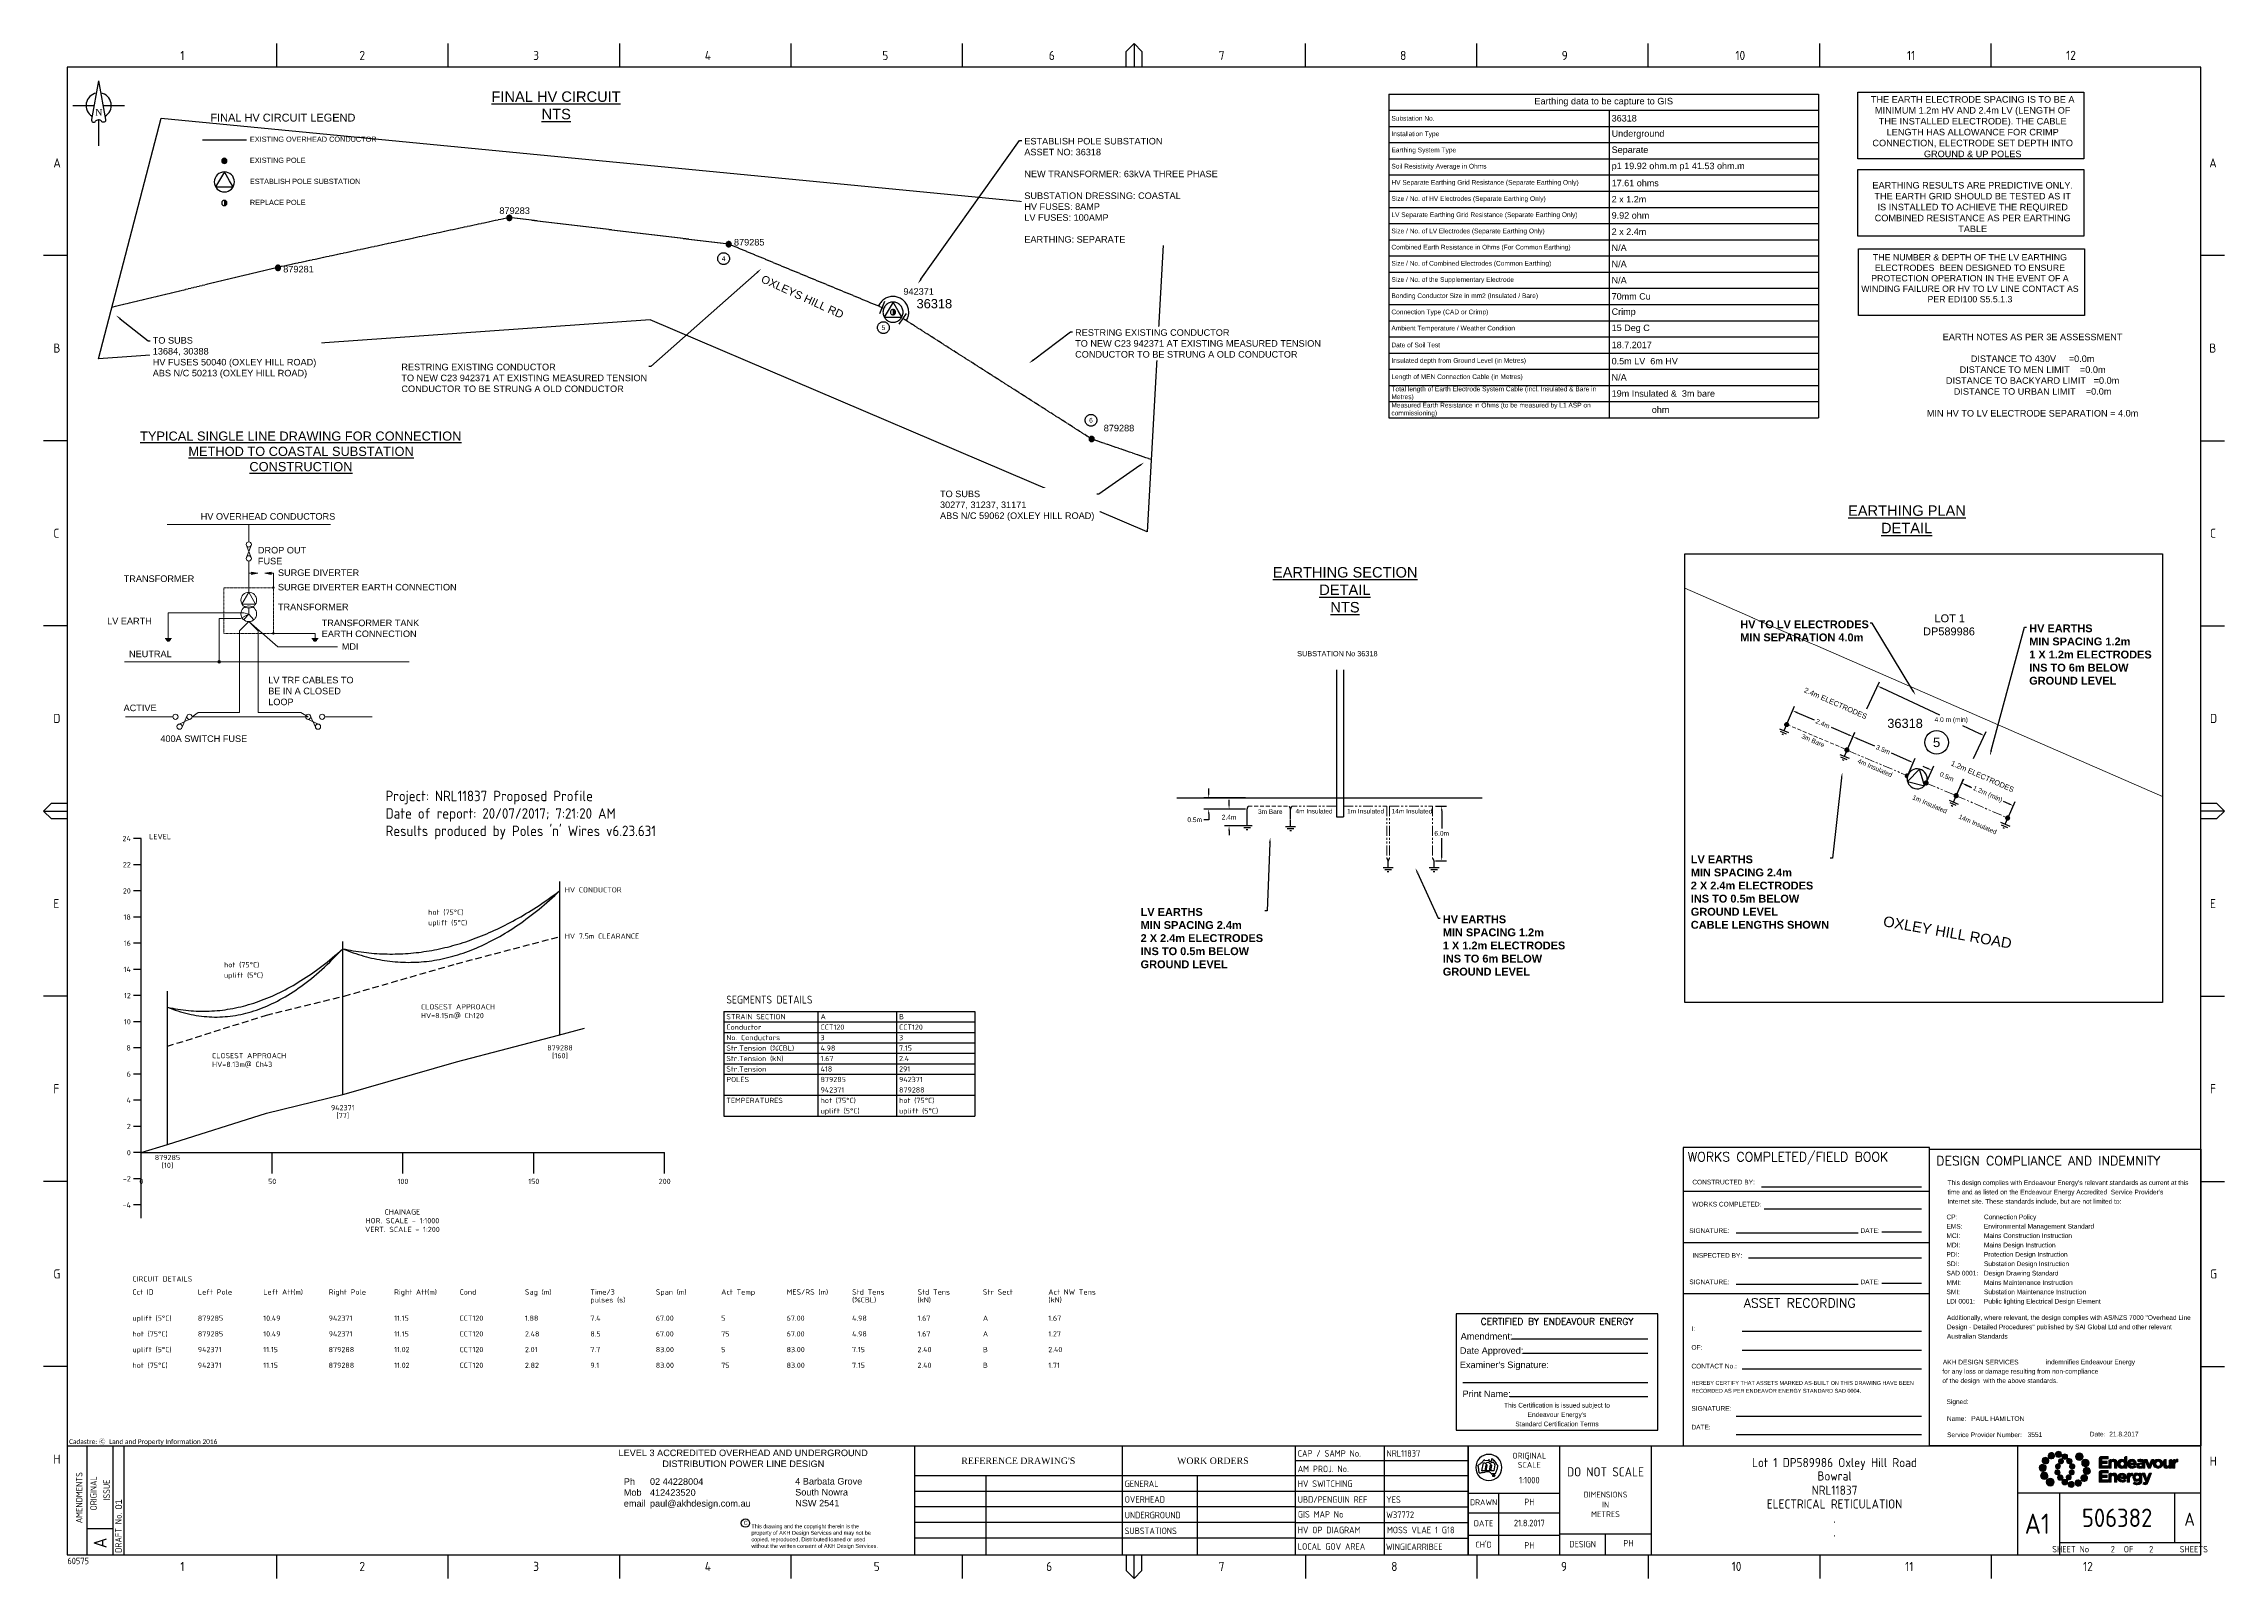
# Paper-space layout 'Retic2' of a CAD drawing. Header units: metres, sheet in millimetres. Extents: x -21 to 813, y -3 to 583.
# The model-space entities are those that its viewports show. They can reach past a viewport. Long polylines and large blocks are cut down to what shows.
import ezdxf
from ezdxf import colors
from ezdxf.entities.mleader import LeaderData, LeaderLine
from ezdxf.enums import TextEntityAlignment as Align
from ezdxf.math import Vec2, Vec3

# ---------------------------------------------------------------- set-up
doc = ezdxf.new("R2010")
doc.units = ezdxf.units.M
for name, pattern in [('Cable Exist OH', [1, 1, 0]), ('DASHED', [0.75, 0.5, -0.25]), ('HIDDEN', [0.375, 0.25, -0.125]), ('PHANTOM2', [1.25, 0.625, -0.125, 0.125, -0.125, 0.125, -0.125])]:
    doc.linetypes.add(name, pattern=pattern)
doc.layers.get('0').update_dxf_attribs({"color": 6})
for name, color, linetype in [('_User Miscellaneous1', 7, 'Continuous'), ('_User Miscellaneous2', 7, 'Continuous'), ('Equip_HV_NEW', 2, 'Continuous'), ('Mains_HV_MOD', 3, 'Continuous'), ('Mains_HV_NEW_Hardwired', 7, 'Continuous'), ('Mains_LV_EXT', 7, 'Continuous'), ('Notes', 7, 'Continuous'), ('Notes_HV_MISC', 7, 'Continuous'), ('Notes_LV_MISC', 7, 'Continuous'), ('Notes_SP_MISC', 7, 'Continuous'), ('Notes_SP_NEW', 2, 'Continuous'), ('Sub_SP_TR_HV_LV_SL_LS_NEW', 2, 'Continuous'), ('SupportsOH_SP_TR_HV_LV_SL_EXT', 7, 'Continuous'), ('SupportsOH_SP_TR_HV_LV_SL_MOD', 3, 'Continuous'), ('SupportsOH_SP_TR_HV_LV_SL_NEW', 2, 'Continuous'), ('SupportsUG_SP_EXT', 7, 'Continuous')]:
    doc.layers.add(name, color=color, linetype=linetype)
doc.layers.add('Cadastre Land Parcels_SP_EXT', color=9, linetype='Continuous', lineweight=5)
doc.layers.add('Viewports', color=6, linetype='Continuous', plot=False)
doc.styles.add('ARIAL', font='arial.ttf', dxfattribs={"height": 2})
doc.styles.add('Elec', font='romand__.ttf')
doc.styles.add('iecARIAL', font='arial.ttf', dxfattribs={"height": 2})
doc.styles.add('iecISOCP', font='isocp.shx')
doc.styles.add('iecNAME', font='times.ttf')
doc.styles.add('iecTimesNewRoman', font='times.ttf')
doc.styles.add('ISOCP', font='isocp.shx', dxfattribs={"height": 1.75})
doc.styles.add('POLE_LABEL', font='arial.ttf')
doc.styles.get("Standard").update_dxf_attribs({"font": 'arial.ttf'})
doc.linetypes.add('Cable Rem', pattern='A,6.5,-0.001,["X",Standard,S=2.5,R=0,X=0,Y=-1.27],-0.001', length=6.502)
doc.dimstyles.get("Standard").update_dxf_attribs({"dimtxt": 0.18, "dimasz": 0.18, "dimexe": 0.18, "dimexo": 0.0625, "dimgap": 0.09, "dimtad": 0, "dimtih": 1, "dimtoh": 1, "dimdec": 4, "dimzin": 0, "dimdsep": 46, "dimtxsty": 'Standard', "dimcen": 0.09, "dimadec": 0, "dimazin": 0, "dimtfac": 1, "dimtdec": 4, "dimtofl": 0, "dimtmove": 0, "dimatfit": 3, "dimfxl": 1, "dimtolj": 1, "dimtzin": 0, "dimarcsym": 0})

# ---------------------------------------------------------------- blocks, each defined once
blk = doc.blocks.new('NorthPnt 11(NP11)')
for p, q in [((-19.7, 0), (-3.5, 0)), ((-0.1, -10.9), (-0.1, -30.8)), ((3.3, 0), (19.7, 0))]:
    blk.add_line(p, q)
for points in [[(-0.1, 18.8), (-5.4, -10.7, 0.877048), (-2.3, -11.9, -0.1543), (-0.1, -10.9, 0.090511)], [(-0.1, 18.8), (5.3, -10.7, -0.877048), (2.1, -11.9, 0.1543), (-0.1, -10.9, -0.090511)]]:
    blk.add_lwpolyline(points, format="xyb")
for start, end in [(100.5988, 238.8643), (300.0994, 80.4374)]:
    blk.add_arc((0, 0), 9.64, start, end)
at = {"color": 7, "style": 'iecNAME'}
blk.add_text('N', height=5.02, dxfattribs=at).set_placement((-2.6, -7.8))
blk = doc.blocks.new('A$C30A46249')
at = {"color": 7, "lineweight": -3, "insert": (6.92, 4.97), "char_height": 1.79, "attachment_point": 7, "line_spacing_factor": 1.2}
blk.add_mtext('{\\fCalibri|b0|i0|c0|p34;\\C256;Cadastre: \\fMS Gothic|b0|i0|c128|p49;\\C250;\\c2236962;Ⓒ\\fMS Gothic|b0|i0|c0|p49; \\fCalibri|b0|i0|c0|p34;\\C256;Land and Property Information 2016}', dxfattribs=at)
blk = doc.blocks.new('EE_LOGO')
h = blk.add_hatch(color=7)
edge = h.paths.add_edge_path()
edge.add_spline(control_points=[(-25.34, 1.94), (-26.08, 1.98), (-26.72, 1.41), (-26.77, 0.66), (-26.81, -0.09), (-26.24, -0.72), (-25.49, -0.77), (-24.74, -0.81), (-24.1, -0.24), (-24.06, 0.51), (-24.02, 1.25), (-24.59, 1.89), (-25.34, 1.94)], knot_values=[0, 0, 0, 0, 1, 1, 1, 2, 2, 2, 3, 3, 3, 4, 4, 4, 4], degree=3, periodic=0)
h = blk.add_hatch(color=7)
edge = h.paths.add_edge_path()
edge.add_spline(control_points=[(-23.73, 4.46), (-24.34, 4.81), (-25.13, 4.61), (-25.49, 3.99), (-25.85, 3.38), (-25.64, 2.59), (-25.03, 2.23), (-24.41, 1.87), (-23.63, 2.08), (-23.27, 2.69), (-22.91, 3.31), (-23.12, 4.1), (-23.73, 4.46)], knot_values=[0, 0, 0, 0, 1, 1, 1, 2, 2, 2, 3, 3, 3, 4, 4, 4, 4], degree=3, periodic=0)
h = blk.add_hatch(color=7)
edge = h.paths.add_edge_path()
edge.add_spline(control_points=[(-21.12, 5.87), (-21.48, 6.44), (-22.24, 6.61), (-22.81, 6.24), (-23.37, 5.88), (-23.54, 5.12), (-23.17, 4.55), (-22.81, 3.98), (-22.05, 3.82), (-21.48, 4.19), (-20.92, 4.55), (-20.75, 5.31), (-21.12, 5.87)], knot_values=[0, 0, 0, 0, 1, 1, 1, 2, 2, 2, 3, 3, 3, 4, 4, 4, 4], degree=3, periodic=0)
h = blk.add_hatch(color=7)
edge = h.paths.add_edge_path()
edge.add_spline(control_points=[(-19.43, 2.06), (-19.94, 2.17), (-20.44, 1.84), (-20.55, 1.33), (-20.66, 0.82), (-20.34, 0.32), (-19.83, 0.21), (-19.32, 0.1), (-18.81, 0.42), (-18.71, 0.93), (-18.59, 1.44), (-18.92, 1.95), (-19.43, 2.06)], knot_values=[0, 0, 0, 0, 1, 1, 1, 2, 2, 2, 3, 3, 3, 4, 4, 4, 4], degree=3, periodic=0)
h = blk.add_hatch(color=7)
edge = h.paths.add_edge_path()
edge.add_spline(control_points=[(-18.27, 5.87), (-18.34, 6.5), (-18.91, 6.97), (-19.54, 6.9), (-20.18, 6.84), (-20.65, 6.27), (-20.58, 5.63), (-20.52, 4.99), (-19.95, 4.53), (-19.31, 4.59), (-18.67, 4.66), (-18.21, 5.23), (-18.27, 5.87)], knot_values=[0, 0, 0, 0, 1, 1, 1, 2, 2, 2, 3, 3, 3, 4, 4, 4, 4], degree=3, periodic=0)
h = blk.add_hatch(color=7)
edge = h.paths.add_edge_path()
edge.add_spline(control_points=[(-15.91, 4.86), (-15.91, 4.26), (-16.4, 3.77), (-17, 3.77), (-17.6, 3.77), (-18.08, 4.26), (-18.08, 4.86), (-18.08, 5.46), (-17.6, 5.95), (-17, 5.95), (-16.4, 5.95), (-15.91, 5.46), (-15.91, 4.86)], knot_values=[0, 0, 0, 0, 1, 1, 1, 2, 2, 2, 3, 3, 3, 4, 4, 4, 4], degree=3, periodic=0)
edge = h.paths.add_edge_path()
edge.add_spline(control_points=[(-18.29, 3.97), (-18.8, 4.08), (-19.3, 3.76), (-19.41, 3.25), (-19.52, 2.74), (-19.2, 2.23), (-18.69, 2.12), (-18.18, 2.01), (-17.67, 2.33), (-17.56, 2.84), (-17.45, 3.35), (-17.78, 3.86), (-18.29, 3.97)], knot_values=[0, 0, 0, 0, 1, 1, 1, 2, 2, 2, 3, 3, 3, 4, 4, 4, 4], degree=3, periodic=0)
h = blk.add_hatch(color=7)
edge = h.paths.add_edge_path()
edge.add_spline(control_points=[(-14.59, 2.36), (-14.16, 2.75), (-14.12, 3.41), (-14.51, 3.84), (-14.89, 4.27), (-15.55, 4.31), (-15.99, 3.93), (-16.42, 3.54), (-16.46, 2.88), (-16.07, 2.45), (-15.69, 2.01), (-15.02, 1.98), (-14.59, 2.36)], knot_values=[0, 0, 0, 0, 1, 1, 1, 2, 2, 2, 3, 3, 3, 4, 4, 4, 4], degree=3, periodic=0)
edge = h.paths.add_edge_path()
edge.add_spline(control_points=[(-15.91, 4.86), (-15.91, 4.26), (-16.4, 3.77), (-17, 3.77), (-17.6, 3.77), (-18.08, 4.26), (-18.08, 4.86), (-18.08, 5.46), (-17.6, 5.95), (-17, 5.95), (-16.4, 5.95), (-15.91, 5.46), (-15.91, 4.86)], knot_values=[0, 0, 0, 0, 1, 1, 1, 2, 2, 2, 3, 3, 3, 4, 4, 4, 4], degree=3, periodic=0)
h = blk.add_hatch(color=7)
edge = h.paths.add_edge_path()
edge.add_spline(control_points=[(-15.91, 4.86), (-15.91, 4.26), (-16.4, 3.77), (-17, 3.77), (-17.6, 3.77), (-18.08, 4.26), (-18.08, 4.86), (-18.08, 5.46), (-17.6, 5.95), (-17, 5.95), (-16.4, 5.95), (-15.91, 5.46), (-15.91, 4.86)], knot_values=[0, 0, 0, 0, 1, 1, 1, 2, 2, 2, 3, 3, 3, 4, 4, 4, 4], degree=3, periodic=0)
edge = h.paths.add_edge_path(flags=16)
edge.add_spline(control_points=[(-15.91, 4.86), (-15.91, 4.26), (-16.4, 3.77), (-17, 3.77), (-17.6, 3.77), (-18.08, 4.26), (-18.08, 4.86), (-18.08, 5.46), (-17.6, 5.95), (-17, 5.95), (-16.4, 5.95), (-15.91, 5.46), (-15.91, 4.86)], knot_values=[0, 0, 0, 0, 1, 1, 1, 2, 2, 2, 3, 3, 3, 4, 4, 4, 4], degree=3, periodic=0)
h = blk.add_hatch(color=7)
edge = h.paths.add_edge_path()
edge.add_spline(control_points=[(-13.94, 0.18), (-13.41, 0.32), (-13.09, 0.87), (-13.23, 1.4), (-13.37, 1.93), (-13.92, 2.25), (-14.45, 2.11), (-14.98, 1.97), (-15.3, 1.42), (-15.16, 0.89), (-15.02, 0.36), (-14.47, 0.04), (-13.94, 0.18)], knot_values=[0, 0, 0, 0, 1, 1, 1, 2, 2, 2, 3, 3, 3, 4, 4, 4, 4], degree=3, periodic=0)
h = blk.add_hatch(color=7)
edge = h.paths.add_edge_path()
edge.add_spline(control_points=[(-9.93, 4.86), (-9.93, 4.03), (-10.61, 3.35), (-11.44, 3.35), (-12.28, 3.35), (-12.95, 4.03), (-12.95, 4.86), (-12.95, 5.69), (-12.28, 6.37), (-11.44, 6.37), (-10.61, 6.37), (-9.93, 5.69), (-9.93, 4.86)], knot_values=[0, 0, 0, 0, 1, 1, 1, 2, 2, 2, 3, 3, 3, 4, 4, 4, 4], degree=3, periodic=0)
h = blk.add_hatch(color=7)
edge = h.paths.add_edge_path()
edge.add_spline(control_points=[(-8.55, 1.13), (-7.83, 1.45), (-7.5, 2.29), (-7.82, 3.01), (-8.14, 3.73), (-8.98, 4.06), (-9.7, 3.74), (-10.42, 3.42), (-10.75, 2.58), (-10.43, 1.86), (-10.11, 1.14), (-9.27, 0.81), (-8.55, 1.13)], knot_values=[0, 0, 0, 0, 1, 1, 1, 2, 2, 2, 3, 3, 3, 4, 4, 4, 4], degree=3, periodic=0)
h = blk.add_hatch(color=7)
edge = h.paths.add_edge_path()
edge.add_spline(control_points=[(-8.66, -1.92), (-7.91, -1.96), (-7.27, -1.39), (-7.23, -0.64), (-7.19, 0.1), (-7.76, 0.74), (-8.51, 0.78), (-9.25, 0.83), (-9.89, 0.26), (-9.94, -0.49), (-9.98, -1.24), (-9.41, -1.88), (-8.66, -1.92)], knot_values=[0, 0, 0, 0, 1, 1, 1, 2, 2, 2, 3, 3, 3, 4, 4, 4, 4], degree=3, periodic=0)
h = blk.add_hatch(color=7)
edge = h.paths.add_edge_path()
edge.add_spline(control_points=[(-3.85, 0.44), (-3.85, 0.44), (-3.85, 4.25), (-3.85, 4.3), (-3.85, 4.35), (-3.85, 4.86), (-3.29, 4.86), (-2.74, 4.86), (-0.49, 4.86), (-0.49, 4.86), (-0.49, 4.86), (-0.49, 4), (-0.49, 4), (-0.49, 4), (-2.89, 4), (-2.89, 4), (-2.89, 4), (-2.89, 3.1), (-2.89, 3.1), (-2.89, 3.1), (-0.8, 3.1), (-0.8, 3.1), (-0.8, 3.1), (-0.8, 2.23), (-0.8, 2.23), (-0.8, 2.23), (-2.89, 2.23), (-2.89, 2.23), (-2.89, 2.23), (-2.89, 1.31), (-2.89, 1.31), (-2.89, 1.31), (-0.49, 1.31), (-0.49, 1.31), (-0.49, 1.31), (-0.49, 0.44), (-0.49, 0.44), (-0.49, 0.44), (-3.85, 0.44), (-3.85, 0.44)], knot_values=[0, 0, 0, 0, 1, 1, 1, 2, 2, 2, 3, 3, 3, 4, 4, 4, 5, 5, 5, 6, 6, 6, 7, 7, 7, 8, 8, 8, 9, 9, 9, 10, 10, 10, 11, 11, 11, 12, 12, 12, 13, 13, 13, 13], degree=3, periodic=0)
h = blk.add_hatch(color=7)
edge = h.paths.add_edge_path()
edge.add_spline(control_points=[(1.94, 0.44), (1.94, 0.44), (1.94, 2.33), (1.94, 2.33), (1.94, 2.78), (1.73, 3.02), (1.36, 3.02), (1, 3.02), (0.76, 2.78), (0.76, 2.33), (0.76, 2.33), (0.76, 0.44), (0.76, 0.44), (0.76, 0.44), (-0.2, 0.44), (-0.2, 0.44), (-0.2, 0.44), (-0.2, 3.21), (-0.2, 3.27), (-0.2, 3.33), (-0.2, 3.82), (0.36, 3.82), (0.76, 3.82), (0.76, 3.82), (0.76, 3.82), (0.76, 3.82), (0.76, 3.35), (0.76, 3.35), (0.98, 3.63), (1.27, 3.89), (1.75, 3.89), (2.48, 3.89), (2.9, 3.41), (2.9, 2.63), (2.9, 2.63), (2.9, 0.44), (2.9, 0.44), (2.9, 0.44), (1.94, 0.44), (1.94, 0.44)], knot_values=[0, 0, 0, 0, 1, 1, 1, 2, 2, 2, 3, 3, 3, 4, 4, 4, 5, 5, 5, 6, 6, 6, 7, 7, 7, 8, 8, 8, 9, 9, 9, 10, 10, 10, 11, 11, 11, 12, 12, 12, 13, 13, 13, 13], degree=3, periodic=0)
h = blk.add_hatch(color=7)
edge = h.paths.add_edge_path(flags=16)
edge.add_spline(control_points=[(5.8, 2.13), (5.8, 2.69), (5.43, 3.07), (4.98, 3.07), (4.53, 3.07), (4.15, 2.7), (4.15, 2.13), (4.15, 2.13), (4.15, 2.12), (4.15, 2.12), (4.15, 1.56), (4.53, 1.19), (4.98, 1.19), (5.43, 1.19), (5.8, 1.56), (5.8, 2.12), (5.8, 2.12), (5.8, 2.13), (5.8, 2.13)], knot_values=[0, 0, 0, 0, 1, 1, 1, 2, 2, 2, 3, 3, 3, 4, 4, 4, 5, 5, 5, 6, 6, 6, 6], degree=3, periodic=0)
edge = h.paths.add_edge_path()
edge.add_spline(control_points=[(5.79, 0.44), (5.79, 0.44), (5.79, 0.92), (5.79, 0.92), (5.55, 0.6), (5.23, 0.37), (4.73, 0.37), (3.94, 0.37), (3.19, 0.99), (3.19, 2.12), (3.19, 2.12), (3.19, 2.13), (3.19, 2.13), (3.19, 3.26), (3.93, 3.88), (4.73, 3.88), (5.24, 3.88), (5.56, 3.65), (5.79, 3.38), (5.79, 3.38), (5.79, 4.27), (5.79, 4.3), (5.79, 4.34), (5.79, 4.86), (6.34, 4.86), (6.73, 4.86), (6.75, 4.86), (6.75, 4.86), (6.75, 4.86), (6.75, 0.44), (6.75, 0.44), (6.75, 0.44), (5.79, 0.44), (5.79, 0.44)], knot_values=[0, 0, 0, 0, 1, 1, 1, 2, 2, 2, 3, 3, 3, 4, 4, 4, 5, 5, 5, 6, 6, 6, 7, 7, 7, 8, 8, 8, 9, 9, 9, 10, 10, 10, 11, 11, 11, 11], degree=3, periodic=0)
h = blk.add_hatch(color=7)
edge = h.paths.add_edge_path()
edge.add_spline(control_points=[(8.69, 3.89), (7.7, 3.89), (7.01, 3.09), (7.01, 2.13), (7.01, 2.13), (7.01, 2.12), (7.01, 2.12), (7.01, 1.08), (7.77, 0.37), (8.78, 0.37), (9.39, 0.37), (9.85, 0.61), (10.16, 1), (10.16, 1), (9.62, 1.48), (9.62, 1.48), (9.35, 1.24), (9.12, 1.14), (8.79, 1.14), (8.33, 1.13), (8, 1.49), (7.95, 1.86), (7.91, 2.18), (7.93, 2.29), (7.95, 2.43), (8.02, 2.85), (8.29, 3.12), (8.69, 3.12), (9.09, 3.12), (9.34, 2.83), (9.4, 2.4), (9.4, 2.4), (8.14, 2.4), (8.14, 2.4), (8.14, 2.4), (8.12, 1.8), (8.64, 1.8), (9.17, 1.8), (10.32, 1.8), (10.32, 1.8), (10.33, 1.89), (10.34, 1.95), (10.34, 2.04), (10.34, 2.04), (10.34, 2.05), (10.34, 2.05), (10.34, 3.01), (9.82, 3.89), (8.69, 3.89)], knot_values=[0, 0, 0, 0, 1, 1, 1, 2, 2, 2, 3, 3, 3, 4, 4, 4, 5, 5, 5, 6, 6, 6, 7, 7, 7, 8, 8, 8, 9, 9, 9, 10, 10, 10, 11, 11, 11, 12, 12, 12, 13, 13, 13, 14, 14, 14, 15, 15, 15, 16, 16, 16, 16], degree=3, periodic=0)
h = blk.add_hatch(color=7)
edge = h.paths.add_edge_path(flags=16)
edge.add_spline(control_points=[(12.69, 1.8), (12.53, 1.88), (12.31, 1.93), (12.08, 1.93), (11.67, 1.93), (11.42, 1.77), (11.42, 1.46), (11.42, 1.46), (11.42, 1.45), (11.42, 1.45), (11.42, 1.19), (11.63, 1.04), (11.94, 1.04), (12.39, 1.04), (12.69, 1.29), (12.69, 1.63), (12.69, 1.63), (12.69, 1.8), (12.69, 1.8)], knot_values=[0, 0, 0, 0, 1, 1, 1, 2, 2, 2, 3, 3, 3, 4, 4, 4, 5, 5, 5, 6, 6, 6, 6], degree=3, periodic=0)
edge = h.paths.add_edge_path()
edge.add_spline(control_points=[(12.67, 0.44), (12.67, 0.44), (12.67, 0.81), (12.67, 0.81), (12.44, 0.55), (12.12, 0.38), (11.65, 0.38), (11.01, 0.38), (10.49, 0.74), (10.49, 1.41), (10.49, 1.41), (10.49, 1.42), (10.49, 1.42), (10.49, 2.16), (11.05, 2.5), (11.85, 2.5), (12.19, 2.5), (12.44, 2.45), (12.68, 2.37), (12.68, 2.37), (12.68, 2.42), (12.68, 2.42), (12.68, 2.82), (12.43, 3.07), (11.95, 3.07), (11.59, 3.07), (11.33, 3), (11.02, 2.89), (11.02, 2.89), (10.78, 3.62), (10.78, 3.62), (11.15, 3.78), (11.52, 3.89), (12.09, 3.89), (13.14, 3.89), (13.6, 3.35), (13.6, 2.43), (13.6, 2.43), (13.6, 0.44), (13.6, 0.44), (13.6, 0.44), (12.67, 0.44), (12.67, 0.44)], knot_values=[0, 0, 0, 0, 1, 1, 1, 2, 2, 2, 3, 3, 3, 4, 4, 4, 5, 5, 5, 6, 6, 6, 7, 7, 7, 8, 8, 8, 9, 9, 9, 10, 10, 10, 11, 11, 11, 12, 12, 12, 13, 13, 13, 14, 14, 14, 14], degree=3, periodic=0)
h = blk.add_hatch(color=7)
edge = h.paths.add_edge_path()
edge.add_spline(control_points=[(15.71, 0.44), (15.71, 0.44), (14.84, 0.44), (14.84, 0.44), (14.84, 0.44), (13.51, 3.83), (13.51, 3.83), (13.51, 3.83), (14.53, 3.83), (14.53, 3.83), (14.53, 3.83), (15.28, 1.58), (15.28, 1.58), (15.28, 1.58), (15.86, 3.3), (15.86, 3.3), (15.86, 3.3), (16.02, 3.83), (16.4, 3.83), (16.78, 3.83), (17.04, 3.83), (17.04, 3.83), (17.04, 3.83), (15.71, 0.44), (15.71, 0.44)], knot_values=[0, 0, 0, 0, 1, 1, 1, 2, 2, 2, 3, 3, 3, 4, 4, 4, 5, 5, 5, 6, 6, 6, 7, 7, 7, 8, 8, 8, 8], degree=3, periodic=0)
h = blk.add_hatch(color=7)
edge = h.paths.add_edge_path(flags=16)
edge.add_spline(control_points=[(19.52, 2.16), (19.52, 2.66), (19.16, 3.09), (18.63, 3.09), (18.08, 3.09), (17.75, 2.67), (17.75, 2.17), (17.75, 2.17), (17.75, 2.16), (17.75, 2.16), (17.75, 1.66), (18.11, 1.22), (18.64, 1.22), (19.19, 1.22), (19.52, 1.65), (19.52, 2.15), (19.52, 2.15), (19.52, 2.16), (19.52, 2.16)], knot_values=[0, 0, 0, 0, 1, 1, 1, 2, 2, 2, 3, 3, 3, 4, 4, 4, 5, 5, 5, 6, 6, 6, 6], degree=3, periodic=0)
edge = h.paths.add_edge_path()
edge.add_spline(control_points=[(18.63, 0.4), (17.58, 0.4), (16.8, 1.17), (16.8, 2.15), (16.8, 2.15), (16.8, 2.16), (16.8, 2.16), (16.8, 3.13), (17.59, 3.92), (18.64, 3.92), (19.69, 3.92), (20.46, 3.14), (20.46, 2.17), (20.46, 2.17), (20.46, 2.16), (20.46, 2.16), (20.46, 1.19), (19.68, 0.4), (18.63, 0.4)], knot_values=[0, 0, 0, 0, 1, 1, 1, 2, 2, 2, 3, 3, 3, 4, 4, 4, 5, 5, 5, 6, 6, 6, 6], degree=3, periodic=0)
h = blk.add_hatch(color=7)
edge = h.paths.add_edge_path()
edge.add_spline(control_points=[(22.86, 0.44), (22.86, 0.44), (22.86, 0.92), (22.86, 0.92), (22.64, 0.64), (22.36, 0.38), (21.87, 0.38), (21.15, 0.38), (20.72, 0.86), (20.72, 1.63), (20.72, 1.63), (20.72, 3.22), (20.72, 3.27), (20.72, 3.32), (20.72, 3.82), (21.28, 3.82), (21.68, 3.82), (21.68, 3.82), (21.68, 3.82), (21.68, 3.82), (21.68, 1.94), (21.68, 1.94), (21.68, 1.48), (21.9, 1.25), (22.26, 1.25), (22.63, 1.25), (22.86, 1.48), (22.86, 1.94), (22.86, 1.94), (22.86, 3.2), (22.86, 3.27), (22.86, 3.34), (22.87, 3.82), (23.42, 3.82), (23.82, 3.82), (23.82, 3.82), (23.82, 3.82), (23.82, 3.82), (23.82, 0.44), (23.82, 0.44), (23.82, 0.44), (22.86, 0.44), (22.86, 0.44)], knot_values=[0, 0, 0, 0, 1, 1, 1, 2, 2, 2, 3, 3, 3, 4, 4, 4, 5, 5, 5, 6, 6, 6, 7, 7, 7, 8, 8, 8, 9, 9, 9, 10, 10, 10, 11, 11, 11, 12, 12, 12, 13, 13, 13, 14, 14, 14, 14], degree=3, periodic=0)
h = blk.add_hatch(color=7)
edge = h.paths.add_edge_path()
edge.add_spline(control_points=[(26.09, 2.88), (25.46, 2.88), (25.06, 2.5), (25.06, 1.69), (25.06, 1.69), (25.06, 0.44), (25.06, 0.44), (25.06, 0.44), (24.1, 0.44), (24.1, 0.44), (24.1, 0.44), (24.1, 3.24), (24.1, 3.27), (24.1, 3.3), (24.1, 3.83), (24.66, 3.83), (25.22, 3.83), (25.06, 3.83), (25.06, 3.83), (25.06, 3.83), (25.06, 3.14), (25.06, 3.14), (25.26, 3.61), (25.58, 3.91), (26.14, 3.89), (26.14, 3.89), (26.14, 2.88), (26.14, 2.88), (26.14, 2.88), (26.09, 2.88), (26.09, 2.88)], knot_values=[0, 0, 0, 0, 1, 1, 1, 2, 2, 2, 3, 3, 3, 4, 4, 4, 5, 5, 5, 6, 6, 6, 7, 7, 7, 8, 8, 8, 9, 9, 9, 10, 10, 10, 10], degree=3, periodic=0)
h = blk.add_hatch(color=7)
edge = h.paths.add_edge_path()
edge.add_spline(control_points=[(-25.45, -1.11), (-26.17, -1.43), (-26.5, -2.27), (-26.18, -2.99), (-25.86, -3.71), (-25.02, -4.04), (-24.3, -3.72), (-23.58, -3.4), (-23.25, -2.56), (-23.57, -1.84), (-23.88, -1.12), (-24.72, -0.79), (-25.45, -1.11)], knot_values=[0, 0, 0, 0, 1, 1, 1, 2, 2, 2, 3, 3, 3, 4, 4, 4, 4], degree=3, periodic=0)
h = blk.add_hatch(color=7)
edge = h.paths.add_edge_path()
edge.add_spline(control_points=[(-24.06, -4.84), (-24.06, -4.01), (-23.39, -3.33), (-22.55, -3.33), (-21.72, -3.33), (-21.04, -4.01), (-21.04, -4.84), (-21.04, -5.68), (-21.72, -6.35), (-22.55, -6.35), (-23.39, -6.35), (-24.06, -5.68), (-24.06, -4.84)], knot_values=[0, 0, 0, 0, 1, 1, 1, 2, 2, 2, 3, 3, 3, 4, 4, 4, 4], degree=3, periodic=0)
h = blk.add_hatch(color=7)
edge = h.paths.add_edge_path()
edge.add_spline(control_points=[(-20.06, -0.16), (-20.59, -0.3), (-20.9, -0.85), (-20.76, -1.38), (-20.63, -1.91), (-20.08, -2.23), (-19.55, -2.09), (-19.02, -1.95), (-18.7, -1.4), (-18.84, -0.87), (-18.98, -0.34), (-19.52, -0.02), (-20.06, -0.16)], knot_values=[0, 0, 0, 0, 1, 1, 1, 2, 2, 2, 3, 3, 3, 4, 4, 4, 4], degree=3, periodic=0)
h = blk.add_hatch(color=7)
edge = h.paths.add_edge_path()
edge.add_spline(control_points=[(-19.41, -2.34), (-19.84, -2.73), (-19.88, -3.39), (-19.49, -3.82), (-19.1, -4.26), (-18.44, -4.29), (-18.01, -3.91), (-17.58, -3.52), (-17.54, -2.86), (-17.93, -2.43), (-18.31, -2), (-18.97, -1.96), (-19.41, -2.34)], knot_values=[0, 0, 0, 0, 1, 1, 1, 2, 2, 2, 3, 3, 3, 4, 4, 4, 4], degree=3, periodic=0)
h = blk.add_hatch(color=7)
edge = h.paths.add_edge_path()
edge.add_spline(control_points=[(-18.08, -4.84), (-18.08, -4.24), (-17.6, -3.76), (-17, -3.76), (-16.4, -3.76), (-15.91, -4.24), (-15.91, -4.84), (-15.91, -5.44), (-16.4, -5.93), (-17, -5.93), (-17.6, -5.93), (-18.08, -5.44), (-18.08, -4.84)], knot_values=[0, 0, 0, 0, 1, 1, 1, 2, 2, 2, 3, 3, 3, 4, 4, 4, 4], degree=3, periodic=0)
h = blk.add_hatch(color=7)
edge = h.paths.add_edge_path()
edge.add_spline(control_points=[(-15.71, -3.95), (-15.2, -4.06), (-14.69, -3.74), (-14.58, -3.23), (-14.47, -2.72), (-14.8, -2.21), (-15.31, -2.1), (-15.82, -1.99), (-16.32, -2.32), (-16.43, -2.83), (-16.54, -3.34), (-16.22, -3.84), (-15.71, -3.95)], knot_values=[0, 0, 0, 0, 1, 1, 1, 2, 2, 2, 3, 3, 3, 4, 4, 4, 4], degree=3, periodic=0)
h = blk.add_hatch(color=7)
edge = h.paths.add_edge_path()
edge.add_spline(control_points=[(-15.72, -5.85), (-15.66, -6.49), (-15.09, -6.95), (-14.45, -6.89), (-13.81, -6.82), (-13.35, -6.25), (-13.41, -5.62), (-13.48, -4.98), (-14.05, -4.51), (-14.68, -4.58), (-15.33, -4.64), (-15.79, -5.21), (-15.72, -5.85)], knot_values=[0, 0, 0, 0, 1, 1, 1, 2, 2, 2, 3, 3, 3, 4, 4, 4, 4], degree=3, periodic=0)
h = blk.add_hatch(color=7)
edge = h.paths.add_edge_path()
edge.add_spline(control_points=[(-14.57, -2.04), (-14.06, -2.15), (-13.55, -1.83), (-13.44, -1.32), (-13.33, -0.81), (-13.66, -0.3), (-14.17, -0.19), (-14.68, -0.08), (-15.18, -0.4), (-15.29, -0.92), (-15.4, -1.43), (-15.08, -1.93), (-14.57, -2.04)], knot_values=[0, 0, 0, 0, 1, 1, 1, 2, 2, 2, 3, 3, 3, 4, 4, 4, 4], degree=3, periodic=0)
h = blk.add_hatch(color=7)
edge = h.paths.add_edge_path()
edge.add_spline(control_points=[(-12.88, -5.86), (-12.52, -6.43), (-11.76, -6.59), (-11.19, -6.23), (-10.62, -5.86), (-10.46, -5.1), (-10.82, -4.53), (-11.19, -3.97), (-11.95, -3.8), (-12.51, -4.17), (-13.08, -4.53), (-13.25, -5.29), (-12.88, -5.86)], knot_values=[0, 0, 0, 0, 1, 1, 1, 2, 2, 2, 3, 3, 3, 4, 4, 4, 4], degree=3, periodic=0)
h = blk.add_hatch(color=7)
edge = h.paths.add_edge_path()
edge.add_spline(control_points=[(-10.27, -4.44), (-9.65, -4.79), (-8.86, -4.59), (-8.51, -3.97), (-8.15, -3.36), (-8.36, -2.57), (-8.97, -2.22), (-9.58, -1.86), (-10.37, -2.06), (-10.73, -2.68), (-11.09, -3.29), (-10.88, -4.08), (-10.27, -4.44)], knot_values=[0, 0, 0, 0, 1, 1, 1, 2, 2, 2, 3, 3, 3, 4, 4, 4, 4], degree=3, periodic=0)
h = blk.add_hatch(color=7)
edge = h.paths.add_edge_path()
edge.add_spline(control_points=[(-3.85, -4.84), (-3.85, -4.84), (-3.85, -1.03), (-3.85, -0.98), (-3.85, -0.94), (-3.85, -0.42), (-3.29, -0.42), (-2.74, -0.42), (-0.49, -0.42), (-0.49, -0.42), (-0.49, -0.42), (-0.49, -1.29), (-0.49, -1.29), (-0.49, -1.29), (-2.89, -1.29), (-2.89, -1.29), (-2.89, -1.29), (-2.89, -2.19), (-2.89, -2.19), (-2.89, -2.19), (-0.8, -2.19), (-0.8, -2.19), (-0.8, -2.19), (-0.8, -3.05), (-0.8, -3.05), (-0.8, -3.05), (-2.89, -3.05), (-2.89, -3.05), (-2.89, -3.05), (-2.89, -3.98), (-2.89, -3.98), (-2.89, -3.98), (-0.49, -3.98), (-0.49, -3.98), (-0.49, -3.98), (-0.49, -4.84), (-0.49, -4.84), (-0.49, -4.84), (-3.85, -4.84), (-3.85, -4.84)], knot_values=[0, 0, 0, 0, 1, 1, 1, 2, 2, 2, 3, 3, 3, 4, 4, 4, 5, 5, 5, 6, 6, 6, 7, 7, 7, 8, 8, 8, 9, 9, 9, 10, 10, 10, 11, 11, 11, 12, 12, 12, 13, 13, 13, 13], degree=3, periodic=0)
h = blk.add_hatch(color=7)
edge = h.paths.add_edge_path()
edge.add_spline(control_points=[(1.94, -4.84), (1.94, -4.84), (1.94, -2.96), (1.94, -2.96), (1.94, -2.5), (1.73, -2.27), (1.36, -2.27), (1, -2.27), (0.76, -2.5), (0.76, -2.96), (0.76, -2.96), (0.76, -4.84), (0.76, -4.84), (0.76, -4.84), (-0.2, -4.84), (-0.2, -4.84), (-0.2, -4.84), (-0.2, -2.07), (-0.2, -2.01), (-0.2, -1.96), (-0.2, -1.46), (0.36, -1.46), (0.76, -1.46), (0.76, -1.46), (0.76, -1.46), (0.76, -1.46), (0.76, -1.94), (0.76, -1.94), (0.98, -1.65), (1.27, -1.4), (1.75, -1.4), (2.48, -1.4), (2.9, -1.88), (2.9, -2.65), (2.9, -2.65), (2.9, -4.84), (2.9, -4.84), (2.9, -4.84), (1.94, -4.84), (1.94, -4.84)], knot_values=[0, 0, 0, 0, 1, 1, 1, 2, 2, 2, 3, 3, 3, 4, 4, 4, 5, 5, 5, 6, 6, 6, 7, 7, 7, 8, 8, 8, 9, 9, 9, 10, 10, 10, 11, 11, 11, 12, 12, 12, 13, 13, 13, 13], degree=3, periodic=0)
h = blk.add_hatch(color=7)
edge = h.paths.add_edge_path()
edge.add_spline(control_points=[(4.87, -1.4), (3.88, -1.4), (3.19, -2.19), (3.19, -3.16), (3.19, -3.16), (3.19, -3.17), (3.19, -3.17), (3.19, -4.21), (3.94, -4.92), (4.96, -4.92), (5.57, -4.92), (6.03, -4.68), (6.34, -4.29), (6.34, -4.29), (5.79, -3.8), (5.79, -3.8), (5.53, -4.05), (5.29, -4.14), (4.97, -4.15), (4.51, -4.16), (4.18, -3.79), (4.13, -3.42), (4.09, -3.1), (4.11, -3), (4.13, -2.86), (4.2, -2.44), (4.47, -2.17), (4.87, -2.17), (5.27, -2.17), (5.52, -2.46), (5.58, -2.89), (5.58, -2.89), (4.32, -2.89), (4.32, -2.89), (4.32, -2.89), (4.29, -3.49), (4.82, -3.49), (5.35, -3.49), (6.5, -3.49), (6.5, -3.49), (6.51, -3.4), (6.51, -3.34), (6.51, -3.25), (6.51, -3.25), (6.51, -3.23), (6.51, -3.23), (6.51, -2.27), (6, -1.4), (4.87, -1.4)], knot_values=[0, 0, 0, 0, 1, 1, 1, 2, 2, 2, 3, 3, 3, 4, 4, 4, 5, 5, 5, 6, 6, 6, 7, 7, 7, 8, 8, 8, 9, 9, 9, 10, 10, 10, 11, 11, 11, 12, 12, 12, 13, 13, 13, 14, 14, 14, 15, 15, 15, 16, 16, 16, 16], degree=3, periodic=0)
h = blk.add_hatch(color=7)
edge = h.paths.add_edge_path()
edge.add_spline(control_points=[(8.77, -2.4), (8.13, -2.4), (7.74, -2.79), (7.74, -3.6), (7.74, -3.6), (7.74, -4.85), (7.74, -4.85), (7.74, -4.85), (6.78, -4.85), (6.78, -4.85), (6.78, -4.85), (6.78, -2.05), (6.78, -2.02), (6.78, -1.99), (6.77, -1.46), (7.33, -1.46), (7.74, -1.46), (7.74, -1.46), (7.74, -1.46), (7.74, -1.46), (7.74, -2.15), (7.74, -2.15), (7.93, -1.68), (8.25, -1.37), (8.82, -1.4), (8.82, -1.4), (8.82, -2.4), (8.82, -2.4), (8.82, -2.4), (8.77, -2.4), (8.77, -2.4)], knot_values=[0, 0, 0, 0, 1, 1, 1, 2, 2, 2, 3, 3, 3, 4, 4, 4, 5, 5, 5, 6, 6, 6, 7, 7, 7, 8, 8, 8, 9, 9, 9, 10, 10, 10, 10], degree=3, periodic=0)
h = blk.add_hatch(color=7)
edge = h.paths.add_edge_path(flags=16)
edge.add_spline(control_points=[(11.56, -2.97), (11.56, -2.51), (11.2, -2.19), (10.73, -2.19), (10.26, -2.19), (9.91, -2.51), (9.91, -2.97), (9.91, -2.97), (9.91, -2.99), (9.91, -2.99), (9.91, -3.45), (10.26, -3.77), (10.73, -3.77), (11.2, -3.77), (11.56, -3.45), (11.56, -2.99), (11.56, -2.99), (11.56, -2.97), (11.56, -2.97)], knot_values=[0, 0, 0, 0, 1, 1, 1, 2, 2, 2, 3, 3, 3, 4, 4, 4, 5, 5, 5, 6, 6, 6, 6], degree=3, periodic=0)
edge = h.paths.add_edge_path()
edge.add_spline(control_points=[(10.62, -5.87), (10.07, -5.87), (9.55, -5.74), (9.12, -5.51), (9.12, -5.51), (9.45, -4.79), (9.45, -4.79), (9.8, -4.99), (10.14, -5.1), (10.59, -5.1), (11.25, -5.1), (11.56, -4.79), (11.56, -4.18), (11.56, -4.18), (11.56, -4.02), (11.56, -4.02), (11.27, -4.36), (10.96, -4.57), (10.45, -4.57), (9.66, -4.57), (8.95, -3.99), (8.95, -2.99), (8.95, -2.99), (8.95, -2.97), (8.95, -2.97), (8.95, -1.96), (9.68, -1.4), (10.45, -1.4), (10.98, -1.4), (11.29, -1.62), (11.54, -1.9), (11.54, -1.9), (11.54, -1.46), (11.54, -1.46), (11.54, -1.46), (11.54, -1.46), (11.95, -1.46), (12.51, -1.46), (12.5, -2.02), (12.5, -2.02), (12.5, -2.02), (12.5, -4.08), (12.5, -4.08), (12.5, -5.36), (11.87, -5.87), (10.62, -5.87)], knot_values=[0, 0, 0, 0, 1, 1, 1, 2, 2, 2, 3, 3, 3, 4, 4, 4, 5, 5, 5, 6, 6, 6, 7, 7, 7, 8, 8, 8, 9, 9, 9, 10, 10, 10, 11, 11, 11, 12, 12, 12, 13, 13, 13, 14, 14, 14, 15, 15, 15, 15], degree=3, periodic=0)
h = blk.add_hatch(color=7)
edge = h.paths.add_edge_path()
edge.add_spline(control_points=[(14.84, -4.92), (14.58, -5.61), (14.31, -5.87), (13.73, -5.87), (13.38, -5.87), (13.13, -5.78), (12.88, -5.64), (12.88, -5.64), (13.2, -4.94), (13.2, -4.94), (13.33, -5.02), (13.49, -5.07), (13.61, -5.07), (13.78, -5.07), (13.86, -5.02), (13.95, -4.85), (13.95, -4.85), (12.62, -1.46), (12.62, -1.46), (12.62, -1.46), (13.64, -1.46), (13.64, -1.46), (13.64, -1.46), (14.41, -3.76), (14.41, -3.76), (14.41, -3.76), (14.97, -2.01), (14.97, -2.01), (14.97, -2.01), (15.14, -1.46), (15.5, -1.46), (15.86, -1.46), (16.14, -1.46), (16.14, -1.46), (16.14, -1.46), (14.84, -4.92), (14.84, -4.92)], knot_values=[0, 0, 0, 0, 1, 1, 1, 2, 2, 2, 3, 3, 3, 4, 4, 4, 5, 5, 5, 6, 6, 6, 7, 7, 7, 8, 8, 8, 9, 9, 9, 10, 10, 10, 11, 11, 11, 12, 12, 12, 12], degree=3, periodic=0)
at = {"color": 7, "lineweight": 0}
for points in [[(-15.08, 2.11), (-15.08, 2.11)], [(-18.92, -2.1), (-18.92, -2.1)]]:
    blk.add_lwpolyline(points, dxfattribs=at)
for points, knots in [([(-25.34, 1.94), (-26.08, 1.98), (-26.72, 1.41), (-26.77, 0.66), (-26.81, -0.09), (-26.24, -0.72), (-25.49, -0.77), (-24.74, -0.81), (-24.1, -0.24), (-24.06, 0.51), (-24.02, 1.25), (-24.59, 1.89), (-25.34, 1.94)], [0, 0, 0, 0, 1, 1, 1, 2, 2, 2, 3, 3, 3, 4, 4, 4, 4]), ([(-23.73, 4.46), (-24.34, 4.81), (-25.13, 4.61), (-25.49, 3.99), (-25.85, 3.38), (-25.64, 2.59), (-25.03, 2.23), (-24.41, 1.87), (-23.63, 2.08), (-23.27, 2.69), (-22.91, 3.31), (-23.12, 4.1), (-23.73, 4.46)], [0, 0, 0, 0, 1, 1, 1, 2, 2, 2, 3, 3, 3, 4, 4, 4, 4]), ([(-21.12, 5.87), (-21.48, 6.44), (-22.24, 6.61), (-22.81, 6.24), (-23.37, 5.88), (-23.54, 5.12), (-23.17, 4.55), (-22.81, 3.98), (-22.05, 3.82), (-21.48, 4.19), (-20.92, 4.55), (-20.75, 5.31), (-21.12, 5.87)], [0, 0, 0, 0, 1, 1, 1, 2, 2, 2, 3, 3, 3, 4, 4, 4, 4]), ([(-19.43, 2.06), (-19.94, 2.17), (-20.44, 1.84), (-20.55, 1.33), (-20.66, 0.82), (-20.34, 0.32), (-19.83, 0.21), (-19.32, 0.1), (-18.81, 0.42), (-18.71, 0.93), (-18.59, 1.44), (-18.92, 1.95), (-19.43, 2.06)], [0, 0, 0, 0, 1, 1, 1, 2, 2, 2, 3, 3, 3, 4, 4, 4, 4]), ([(-18.27, 5.87), (-18.34, 6.5), (-18.91, 6.97), (-19.54, 6.9), (-20.18, 6.84), (-20.65, 6.27), (-20.58, 5.63), (-20.52, 4.99), (-19.95, 4.53), (-19.31, 4.59), (-18.67, 4.66), (-18.21, 5.23), (-18.27, 5.87)], [0, 0, 0, 0, 1, 1, 1, 2, 2, 2, 3, 3, 3, 4, 4, 4, 4]), ([(-18.29, 3.97), (-18.8, 4.08), (-19.3, 3.76), (-19.41, 3.25), (-19.52, 2.74), (-19.2, 2.23), (-18.69, 2.12), (-18.18, 2.01), (-17.67, 2.33), (-17.56, 2.84), (-17.45, 3.35), (-17.78, 3.86), (-18.29, 3.97)], [0, 0, 0, 0, 1, 1, 1, 2, 2, 2, 3, 3, 3, 4, 4, 4, 4]), ([(-15.91, 4.86), (-15.91, 4.26), (-16.4, 3.77), (-17, 3.77), (-17.6, 3.77), (-18.08, 4.26), (-18.08, 4.86), (-18.08, 5.46), (-17.6, 5.95), (-17, 5.95), (-16.4, 5.95), (-15.91, 5.46), (-15.91, 4.86)], [0, 0, 0, 0, 1, 1, 1, 2, 2, 2, 3, 3, 3, 4, 4, 4, 4]), ([(-15.91, 4.86), (-15.91, 4.26), (-16.4, 3.77), (-17, 3.77), (-17.6, 3.77), (-18.08, 4.26), (-18.08, 4.86), (-18.08, 5.46), (-17.6, 5.95), (-17, 5.95), (-16.4, 5.95), (-15.91, 5.46), (-15.91, 4.86)], [0, 0, 0, 0, 1, 1, 1, 2, 2, 2, 3, 3, 3, 4, 4, 4, 4]), ([(-14.59, 2.36), (-14.16, 2.75), (-14.12, 3.41), (-14.51, 3.84), (-14.89, 4.27), (-15.55, 4.31), (-15.99, 3.93), (-16.42, 3.54), (-16.46, 2.88), (-16.07, 2.45), (-15.69, 2.01), (-15.02, 1.98), (-14.59, 2.36)], [0, 0, 0, 0, 1, 1, 1, 2, 2, 2, 3, 3, 3, 4, 4, 4, 4]), ([(-13.94, 0.18), (-13.41, 0.32), (-13.09, 0.87), (-13.23, 1.4), (-13.37, 1.93), (-13.92, 2.25), (-14.45, 2.11), (-14.98, 1.97), (-15.3, 1.42), (-15.16, 0.89), (-15.02, 0.36), (-14.47, 0.04), (-13.94, 0.18)], [0, 0, 0, 0, 1, 1, 1, 2, 2, 2, 3, 3, 3, 4, 4, 4, 4]), ([(-9.93, 4.86), (-9.93, 4.03), (-10.61, 3.35), (-11.44, 3.35), (-12.28, 3.35), (-12.95, 4.03), (-12.95, 4.86), (-12.95, 5.69), (-12.28, 6.37), (-11.44, 6.37), (-10.61, 6.37), (-9.93, 5.69), (-9.93, 4.86)], [0, 0, 0, 0, 1, 1, 1, 2, 2, 2, 3, 3, 3, 4, 4, 4, 4]), ([(-8.55, 1.13), (-7.83, 1.45), (-7.5, 2.29), (-7.82, 3.01), (-8.14, 3.73), (-8.98, 4.06), (-9.7, 3.74), (-10.42, 3.42), (-10.75, 2.58), (-10.43, 1.86), (-10.11, 1.14), (-9.27, 0.81), (-8.55, 1.13)], [0, 0, 0, 0, 1, 1, 1, 2, 2, 2, 3, 3, 3, 4, 4, 4, 4]), ([(-8.66, -1.92), (-7.91, -1.96), (-7.27, -1.39), (-7.23, -0.64), (-7.19, 0.1), (-7.76, 0.74), (-8.51, 0.78), (-9.25, 0.83), (-9.89, 0.26), (-9.94, -0.49), (-9.98, -1.24), (-9.41, -1.88), (-8.66, -1.92)], [0, 0, 0, 0, 1, 1, 1, 2, 2, 2, 3, 3, 3, 4, 4, 4, 4]), ([(-3.85, 0.44), (-3.85, 0.44), (-3.85, 4.25), (-3.85, 4.3), (-3.85, 4.35), (-3.85, 4.86), (-3.29, 4.86), (-2.74, 4.86), (-0.49, 4.86), (-0.49, 4.86), (-0.49, 4.86), (-0.49, 4), (-0.49, 4), (-0.49, 4), (-2.89, 4), (-2.89, 4), (-2.89, 4), (-2.89, 3.1), (-2.89, 3.1), (-2.89, 3.1), (-0.8, 3.1), (-0.8, 3.1), (-0.8, 3.1), (-0.8, 2.23), (-0.8, 2.23), (-0.8, 2.23), (-2.89, 2.23), (-2.89, 2.23), (-2.89, 2.23), (-2.89, 1.31), (-2.89, 1.31), (-2.89, 1.31), (-0.49, 1.31), (-0.49, 1.31), (-0.49, 1.31), (-0.49, 0.44), (-0.49, 0.44), (-0.49, 0.44), (-3.85, 0.44), (-3.85, 0.44)], [0, 0, 0, 0, 1, 1, 1, 2, 2, 2, 3, 3, 3, 4, 4, 4, 5, 5, 5, 6, 6, 6, 7, 7, 7, 8, 8, 8, 9, 9, 9, 10, 10, 10, 11, 11, 11, 12, 12, 12, 13, 13, 13, 13]), ([(1.94, 0.44), (1.94, 0.44), (1.94, 2.33), (1.94, 2.33), (1.94, 2.78), (1.73, 3.02), (1.36, 3.02), (1, 3.02), (0.76, 2.78), (0.76, 2.33), (0.76, 2.33), (0.76, 0.44), (0.76, 0.44), (0.76, 0.44), (-0.2, 0.44), (-0.2, 0.44), (-0.2, 0.44), (-0.2, 3.21), (-0.2, 3.27), (-0.2, 3.33), (-0.2, 3.82), (0.36, 3.82), (0.76, 3.82), (0.76, 3.82), (0.76, 3.82), (0.76, 3.82), (0.76, 3.35), (0.76, 3.35), (0.98, 3.63), (1.27, 3.89), (1.75, 3.89), (2.48, 3.89), (2.9, 3.41), (2.9, 2.63), (2.9, 2.63), (2.9, 0.44), (2.9, 0.44), (2.9, 0.44), (1.94, 0.44), (1.94, 0.44)], [0, 0, 0, 0, 1, 1, 1, 2, 2, 2, 3, 3, 3, 4, 4, 4, 5, 5, 5, 6, 6, 6, 7, 7, 7, 8, 8, 8, 9, 9, 9, 10, 10, 10, 11, 11, 11, 12, 12, 12, 13, 13, 13, 13]), ([(5.79, 0.44), (5.79, 0.44), (5.79, 0.92), (5.79, 0.92), (5.55, 0.6), (5.23, 0.37), (4.73, 0.37), (3.94, 0.37), (3.19, 0.99), (3.19, 2.12), (3.19, 2.12), (3.19, 2.13), (3.19, 2.13), (3.19, 3.26), (3.93, 3.88), (4.73, 3.88), (5.24, 3.88), (5.56, 3.65), (5.79, 3.38), (5.79, 3.38), (5.79, 4.27), (5.79, 4.3), (5.79, 4.34), (5.79, 4.86), (6.34, 4.86), (6.73, 4.86), (6.75, 4.86), (6.75, 4.86), (6.75, 4.86), (6.75, 0.44), (6.75, 0.44), (6.75, 0.44), (5.79, 0.44), (5.79, 0.44)], [0, 0, 0, 0, 1, 1, 1, 2, 2, 2, 3, 3, 3, 4, 4, 4, 5, 5, 5, 6, 6, 6, 7, 7, 7, 8, 8, 8, 9, 9, 9, 10, 10, 10, 11, 11, 11, 11]), ([(5.8, 2.13), (5.8, 2.69), (5.43, 3.07), (4.98, 3.07), (4.53, 3.07), (4.15, 2.7), (4.15, 2.13), (4.15, 2.13), (4.15, 2.12), (4.15, 2.12), (4.15, 1.56), (4.53, 1.19), (4.98, 1.19), (5.43, 1.19), (5.8, 1.56), (5.8, 2.12), (5.8, 2.12), (5.8, 2.13), (5.8, 2.13)], [0, 0, 0, 0, 1, 1, 1, 2, 2, 2, 3, 3, 3, 4, 4, 4, 5, 5, 5, 6, 6, 6, 6]), ([(8.69, 3.89), (7.7, 3.89), (7.01, 3.09), (7.01, 2.13), (7.01, 2.13), (7.01, 2.12), (7.01, 2.12), (7.01, 1.08), (7.77, 0.37), (8.78, 0.37), (9.39, 0.37), (9.85, 0.61), (10.16, 1), (10.16, 1), (9.62, 1.48), (9.62, 1.48), (9.35, 1.24), (9.12, 1.14), (8.79, 1.14), (8.33, 1.13), (8, 1.49), (7.95, 1.86), (7.91, 2.18), (7.93, 2.29), (7.95, 2.43), (8.02, 2.85), (8.29, 3.12), (8.69, 3.12), (9.09, 3.12), (9.34, 2.83), (9.4, 2.4), (9.4, 2.4), (8.14, 2.4), (8.14, 2.4), (8.14, 2.4), (8.12, 1.8), (8.64, 1.8), (9.17, 1.8), (10.32, 1.8), (10.32, 1.8), (10.33, 1.89), (10.34, 1.95), (10.34, 2.04), (10.34, 2.04), (10.34, 2.05), (10.34, 2.05), (10.34, 3.01), (9.82, 3.89), (8.69, 3.89)], [0, 0, 0, 0, 1, 1, 1, 2, 2, 2, 3, 3, 3, 4, 4, 4, 5, 5, 5, 6, 6, 6, 7, 7, 7, 8, 8, 8, 9, 9, 9, 10, 10, 10, 11, 11, 11, 12, 12, 12, 13, 13, 13, 14, 14, 14, 15, 15, 15, 16, 16, 16, 16]), ([(12.67, 0.44), (12.67, 0.44), (12.67, 0.81), (12.67, 0.81), (12.44, 0.55), (12.12, 0.38), (11.65, 0.38), (11.01, 0.38), (10.49, 0.74), (10.49, 1.41), (10.49, 1.41), (10.49, 1.42), (10.49, 1.42), (10.49, 2.16), (11.05, 2.5), (11.85, 2.5), (12.19, 2.5), (12.44, 2.45), (12.68, 2.37), (12.68, 2.37), (12.68, 2.42), (12.68, 2.42), (12.68, 2.82), (12.43, 3.07), (11.95, 3.07), (11.59, 3.07), (11.33, 3), (11.02, 2.89), (11.02, 2.89), (10.78, 3.62), (10.78, 3.62), (11.15, 3.78), (11.52, 3.89), (12.09, 3.89), (13.14, 3.89), (13.6, 3.35), (13.6, 2.43), (13.6, 2.43), (13.6, 0.44), (13.6, 0.44), (13.6, 0.44), (12.67, 0.44), (12.67, 0.44)], [0, 0, 0, 0, 1, 1, 1, 2, 2, 2, 3, 3, 3, 4, 4, 4, 5, 5, 5, 6, 6, 6, 7, 7, 7, 8, 8, 8, 9, 9, 9, 10, 10, 10, 11, 11, 11, 12, 12, 12, 13, 13, 13, 14, 14, 14, 14]), ([(12.69, 1.8), (12.53, 1.88), (12.31, 1.93), (12.08, 1.93), (11.67, 1.93), (11.42, 1.77), (11.42, 1.46), (11.42, 1.46), (11.42, 1.45), (11.42, 1.45), (11.42, 1.19), (11.63, 1.04), (11.94, 1.04), (12.39, 1.04), (12.69, 1.29), (12.69, 1.63), (12.69, 1.63), (12.69, 1.8), (12.69, 1.8)], [0, 0, 0, 0, 1, 1, 1, 2, 2, 2, 3, 3, 3, 4, 4, 4, 5, 5, 5, 6, 6, 6, 6]), ([(15.71, 0.44), (15.71, 0.44), (14.84, 0.44), (14.84, 0.44), (14.84, 0.44), (13.51, 3.83), (13.51, 3.83), (13.51, 3.83), (14.53, 3.83), (14.53, 3.83), (14.53, 3.83), (15.28, 1.58), (15.28, 1.58), (15.28, 1.58), (15.86, 3.3), (15.86, 3.3), (15.86, 3.3), (16.02, 3.83), (16.4, 3.83), (16.78, 3.83), (17.04, 3.83), (17.04, 3.83), (17.04, 3.83), (15.71, 0.44), (15.71, 0.44)], [0, 0, 0, 0, 1, 1, 1, 2, 2, 2, 3, 3, 3, 4, 4, 4, 5, 5, 5, 6, 6, 6, 7, 7, 7, 8, 8, 8, 8]), ([(18.63, 0.4), (17.58, 0.4), (16.8, 1.17), (16.8, 2.15), (16.8, 2.15), (16.8, 2.16), (16.8, 2.16), (16.8, 3.13), (17.59, 3.92), (18.64, 3.92), (19.69, 3.92), (20.46, 3.14), (20.46, 2.17), (20.46, 2.17), (20.46, 2.16), (20.46, 2.16), (20.46, 1.19), (19.68, 0.4), (18.63, 0.4)], [0, 0, 0, 0, 1, 1, 1, 2, 2, 2, 3, 3, 3, 4, 4, 4, 5, 5, 5, 6, 6, 6, 6]), ([(19.52, 2.16), (19.52, 2.66), (19.16, 3.09), (18.63, 3.09), (18.08, 3.09), (17.75, 2.67), (17.75, 2.17), (17.75, 2.17), (17.75, 2.16), (17.75, 2.16), (17.75, 1.66), (18.11, 1.22), (18.64, 1.22), (19.19, 1.22), (19.52, 1.65), (19.52, 2.15), (19.52, 2.15), (19.52, 2.16), (19.52, 2.16)], [0, 0, 0, 0, 1, 1, 1, 2, 2, 2, 3, 3, 3, 4, 4, 4, 5, 5, 5, 6, 6, 6, 6]), ([(22.86, 0.44), (22.86, 0.44), (22.86, 0.92), (22.86, 0.92), (22.64, 0.64), (22.36, 0.38), (21.87, 0.38), (21.15, 0.38), (20.72, 0.86), (20.72, 1.63), (20.72, 1.63), (20.72, 3.22), (20.72, 3.27), (20.72, 3.32), (20.72, 3.82), (21.28, 3.82), (21.68, 3.82), (21.68, 3.82), (21.68, 3.82), (21.68, 3.82), (21.68, 1.94), (21.68, 1.94), (21.68, 1.48), (21.9, 1.25), (22.26, 1.25), (22.63, 1.25), (22.86, 1.48), (22.86, 1.94), (22.86, 1.94), (22.86, 3.2), (22.86, 3.27), (22.86, 3.34), (22.87, 3.82), (23.42, 3.82), (23.82, 3.82), (23.82, 3.82), (23.82, 3.82), (23.82, 3.82), (23.82, 0.44), (23.82, 0.44), (23.82, 0.44), (22.86, 0.44), (22.86, 0.44)], [0, 0, 0, 0, 1, 1, 1, 2, 2, 2, 3, 3, 3, 4, 4, 4, 5, 5, 5, 6, 6, 6, 7, 7, 7, 8, 8, 8, 9, 9, 9, 10, 10, 10, 11, 11, 11, 12, 12, 12, 13, 13, 13, 14, 14, 14, 14]), ([(26.09, 2.88), (25.46, 2.88), (25.06, 2.5), (25.06, 1.69), (25.06, 1.69), (25.06, 0.44), (25.06, 0.44), (25.06, 0.44), (24.1, 0.44), (24.1, 0.44), (24.1, 0.44), (24.1, 3.24), (24.1, 3.27), (24.1, 3.3), (24.1, 3.83), (24.66, 3.83), (25.22, 3.83), (25.06, 3.83), (25.06, 3.83), (25.06, 3.83), (25.06, 3.14), (25.06, 3.14), (25.26, 3.61), (25.58, 3.91), (26.14, 3.89), (26.14, 3.89), (26.14, 2.88), (26.14, 2.88), (26.14, 2.88), (26.09, 2.88), (26.09, 2.88)], [0, 0, 0, 0, 1, 1, 1, 2, 2, 2, 3, 3, 3, 4, 4, 4, 5, 5, 5, 6, 6, 6, 7, 7, 7, 8, 8, 8, 9, 9, 9, 10, 10, 10, 10]), ([(-25.45, -1.11), (-26.17, -1.43), (-26.5, -2.27), (-26.18, -2.99), (-25.86, -3.71), (-25.02, -4.04), (-24.3, -3.72), (-23.58, -3.4), (-23.25, -2.56), (-23.57, -1.84), (-23.88, -1.12), (-24.72, -0.79), (-25.45, -1.11)], [0, 0, 0, 0, 1, 1, 1, 2, 2, 2, 3, 3, 3, 4, 4, 4, 4]), ([(-24.06, -4.84), (-24.06, -4.01), (-23.39, -3.33), (-22.55, -3.33), (-21.72, -3.33), (-21.04, -4.01), (-21.04, -4.84), (-21.04, -5.68), (-21.72, -6.35), (-22.55, -6.35), (-23.39, -6.35), (-24.06, -5.68), (-24.06, -4.84)], [0, 0, 0, 0, 1, 1, 1, 2, 2, 2, 3, 3, 3, 4, 4, 4, 4]), ([(-20.06, -0.16), (-20.59, -0.3), (-20.9, -0.85), (-20.76, -1.38), (-20.63, -1.91), (-20.08, -2.23), (-19.55, -2.09), (-19.02, -1.95), (-18.7, -1.4), (-18.84, -0.87), (-18.98, -0.34), (-19.52, -0.02), (-20.06, -0.16)], [0, 0, 0, 0, 1, 1, 1, 2, 2, 2, 3, 3, 3, 4, 4, 4, 4]), ([(-19.41, -2.34), (-19.84, -2.73), (-19.88, -3.39), (-19.49, -3.82), (-19.1, -4.26), (-18.44, -4.29), (-18.01, -3.91), (-17.58, -3.52), (-17.54, -2.86), (-17.93, -2.43), (-18.31, -2), (-18.97, -1.96), (-19.41, -2.34)], [0, 0, 0, 0, 1, 1, 1, 2, 2, 2, 3, 3, 3, 4, 4, 4, 4]), ([(-18.08, -4.84), (-18.08, -4.24), (-17.6, -3.76), (-17, -3.76), (-16.4, -3.76), (-15.91, -4.24), (-15.91, -4.84), (-15.91, -5.44), (-16.4, -5.93), (-17, -5.93), (-17.6, -5.93), (-18.08, -5.44), (-18.08, -4.84)], [0, 0, 0, 0, 1, 1, 1, 2, 2, 2, 3, 3, 3, 4, 4, 4, 4]), ([(-15.71, -3.95), (-15.2, -4.06), (-14.69, -3.74), (-14.58, -3.23), (-14.47, -2.72), (-14.8, -2.21), (-15.31, -2.1), (-15.82, -1.99), (-16.32, -2.32), (-16.43, -2.83), (-16.54, -3.34), (-16.22, -3.84), (-15.71, -3.95)], [0, 0, 0, 0, 1, 1, 1, 2, 2, 2, 3, 3, 3, 4, 4, 4, 4]), ([(-15.72, -5.85), (-15.66, -6.49), (-15.09, -6.95), (-14.45, -6.89), (-13.81, -6.82), (-13.35, -6.25), (-13.41, -5.62), (-13.48, -4.98), (-14.05, -4.51), (-14.68, -4.58), (-15.33, -4.64), (-15.79, -5.21), (-15.72, -5.85)], [0, 0, 0, 0, 1, 1, 1, 2, 2, 2, 3, 3, 3, 4, 4, 4, 4]), ([(-14.57, -2.04), (-14.06, -2.15), (-13.55, -1.83), (-13.44, -1.32), (-13.33, -0.81), (-13.66, -0.3), (-14.17, -0.19), (-14.68, -0.08), (-15.18, -0.4), (-15.29, -0.92), (-15.4, -1.43), (-15.08, -1.93), (-14.57, -2.04)], [0, 0, 0, 0, 1, 1, 1, 2, 2, 2, 3, 3, 3, 4, 4, 4, 4]), ([(-12.88, -5.86), (-12.52, -6.43), (-11.76, -6.59), (-11.19, -6.23), (-10.62, -5.86), (-10.46, -5.1), (-10.82, -4.53), (-11.19, -3.97), (-11.95, -3.8), (-12.51, -4.17), (-13.08, -4.53), (-13.25, -5.29), (-12.88, -5.86)], [0, 0, 0, 0, 1, 1, 1, 2, 2, 2, 3, 3, 3, 4, 4, 4, 4]), ([(-10.27, -4.44), (-9.65, -4.79), (-8.86, -4.59), (-8.51, -3.97), (-8.15, -3.36), (-8.36, -2.57), (-8.97, -2.22), (-9.58, -1.86), (-10.37, -2.06), (-10.73, -2.68), (-11.09, -3.29), (-10.88, -4.08), (-10.27, -4.44)], [0, 0, 0, 0, 1, 1, 1, 2, 2, 2, 3, 3, 3, 4, 4, 4, 4]), ([(-3.85, -4.84), (-3.85, -4.84), (-3.85, -1.03), (-3.85, -0.98), (-3.85, -0.94), (-3.85, -0.42), (-3.29, -0.42), (-2.74, -0.42), (-0.49, -0.42), (-0.49, -0.42), (-0.49, -0.42), (-0.49, -1.29), (-0.49, -1.29), (-0.49, -1.29), (-2.89, -1.29), (-2.89, -1.29), (-2.89, -1.29), (-2.89, -2.19), (-2.89, -2.19), (-2.89, -2.19), (-0.8, -2.19), (-0.8, -2.19), (-0.8, -2.19), (-0.8, -3.05), (-0.8, -3.05), (-0.8, -3.05), (-2.89, -3.05), (-2.89, -3.05), (-2.89, -3.05), (-2.89, -3.98), (-2.89, -3.98), (-2.89, -3.98), (-0.49, -3.98), (-0.49, -3.98), (-0.49, -3.98), (-0.49, -4.84), (-0.49, -4.84), (-0.49, -4.84), (-3.85, -4.84), (-3.85, -4.84)], [0, 0, 0, 0, 1, 1, 1, 2, 2, 2, 3, 3, 3, 4, 4, 4, 5, 5, 5, 6, 6, 6, 7, 7, 7, 8, 8, 8, 9, 9, 9, 10, 10, 10, 11, 11, 11, 12, 12, 12, 13, 13, 13, 13]), ([(1.94, -4.84), (1.94, -4.84), (1.94, -2.96), (1.94, -2.96), (1.94, -2.5), (1.73, -2.27), (1.36, -2.27), (1, -2.27), (0.76, -2.5), (0.76, -2.96), (0.76, -2.96), (0.76, -4.84), (0.76, -4.84), (0.76, -4.84), (-0.2, -4.84), (-0.2, -4.84), (-0.2, -4.84), (-0.2, -2.07), (-0.2, -2.01), (-0.2, -1.96), (-0.2, -1.46), (0.36, -1.46), (0.76, -1.46), (0.76, -1.46), (0.76, -1.46), (0.76, -1.46), (0.76, -1.94), (0.76, -1.94), (0.98, -1.65), (1.27, -1.4), (1.75, -1.4), (2.48, -1.4), (2.9, -1.88), (2.9, -2.65), (2.9, -2.65), (2.9, -4.84), (2.9, -4.84), (2.9, -4.84), (1.94, -4.84), (1.94, -4.84)], [0, 0, 0, 0, 1, 1, 1, 2, 2, 2, 3, 3, 3, 4, 4, 4, 5, 5, 5, 6, 6, 6, 7, 7, 7, 8, 8, 8, 9, 9, 9, 10, 10, 10, 11, 11, 11, 12, 12, 12, 13, 13, 13, 13]), ([(4.87, -1.4), (3.88, -1.4), (3.19, -2.19), (3.19, -3.16), (3.19, -3.16), (3.19, -3.17), (3.19, -3.17), (3.19, -4.21), (3.94, -4.92), (4.96, -4.92), (5.57, -4.92), (6.03, -4.68), (6.34, -4.29), (6.34, -4.29), (5.79, -3.8), (5.79, -3.8), (5.53, -4.05), (5.29, -4.14), (4.97, -4.15), (4.51, -4.16), (4.18, -3.79), (4.13, -3.42), (4.09, -3.1), (4.11, -3), (4.13, -2.86), (4.2, -2.44), (4.47, -2.17), (4.87, -2.17), (5.27, -2.17), (5.52, -2.46), (5.58, -2.89), (5.58, -2.89), (4.32, -2.89), (4.32, -2.89), (4.32, -2.89), (4.29, -3.49), (4.82, -3.49), (5.35, -3.49), (6.5, -3.49), (6.5, -3.49), (6.51, -3.4), (6.51, -3.34), (6.51, -3.25), (6.51, -3.25), (6.51, -3.23), (6.51, -3.23), (6.51, -2.27), (6, -1.4), (4.87, -1.4)], [0, 0, 0, 0, 1, 1, 1, 2, 2, 2, 3, 3, 3, 4, 4, 4, 5, 5, 5, 6, 6, 6, 7, 7, 7, 8, 8, 8, 9, 9, 9, 10, 10, 10, 11, 11, 11, 12, 12, 12, 13, 13, 13, 14, 14, 14, 15, 15, 15, 16, 16, 16, 16]), ([(8.77, -2.4), (8.13, -2.4), (7.74, -2.79), (7.74, -3.6), (7.74, -3.6), (7.74, -4.85), (7.74, -4.85), (7.74, -4.85), (6.78, -4.85), (6.78, -4.85), (6.78, -4.85), (6.78, -2.05), (6.78, -2.02), (6.78, -1.99), (6.77, -1.46), (7.33, -1.46), (7.74, -1.46), (7.74, -1.46), (7.74, -1.46), (7.74, -1.46), (7.74, -2.15), (7.74, -2.15), (7.93, -1.68), (8.25, -1.37), (8.82, -1.4), (8.82, -1.4), (8.82, -2.4), (8.82, -2.4), (8.82, -2.4), (8.77, -2.4), (8.77, -2.4)], [0, 0, 0, 0, 1, 1, 1, 2, 2, 2, 3, 3, 3, 4, 4, 4, 5, 5, 5, 6, 6, 6, 7, 7, 7, 8, 8, 8, 9, 9, 9, 10, 10, 10, 10]), ([(10.62, -5.87), (10.07, -5.87), (9.55, -5.74), (9.12, -5.51), (9.12, -5.51), (9.45, -4.79), (9.45, -4.79), (9.8, -4.99), (10.14, -5.1), (10.59, -5.1), (11.25, -5.1), (11.56, -4.79), (11.56, -4.18), (11.56, -4.18), (11.56, -4.02), (11.56, -4.02), (11.27, -4.36), (10.96, -4.57), (10.45, -4.57), (9.66, -4.57), (8.95, -3.99), (8.95, -2.99), (8.95, -2.99), (8.95, -2.97), (8.95, -2.97), (8.95, -1.96), (9.68, -1.4), (10.45, -1.4), (10.98, -1.4), (11.29, -1.62), (11.54, -1.9), (11.54, -1.9), (11.54, -1.46), (11.54, -1.46), (11.54, -1.46), (11.54, -1.46), (11.95, -1.46), (12.51, -1.46), (12.5, -2.02), (12.5, -2.02), (12.5, -2.02), (12.5, -4.08), (12.5, -4.08), (12.5, -5.36), (11.87, -5.87), (10.62, -5.87)], [0, 0, 0, 0, 1, 1, 1, 2, 2, 2, 3, 3, 3, 4, 4, 4, 5, 5, 5, 6, 6, 6, 7, 7, 7, 8, 8, 8, 9, 9, 9, 10, 10, 10, 11, 11, 11, 12, 12, 12, 13, 13, 13, 14, 14, 14, 15, 15, 15, 15]), ([(11.56, -2.97), (11.56, -2.51), (11.2, -2.19), (10.73, -2.19), (10.26, -2.19), (9.91, -2.51), (9.91, -2.97), (9.91, -2.97), (9.91, -2.99), (9.91, -2.99), (9.91, -3.45), (10.26, -3.77), (10.73, -3.77), (11.2, -3.77), (11.56, -3.45), (11.56, -2.99), (11.56, -2.99), (11.56, -2.97), (11.56, -2.97)], [0, 0, 0, 0, 1, 1, 1, 2, 2, 2, 3, 3, 3, 4, 4, 4, 5, 5, 5, 6, 6, 6, 6]), ([(14.84, -4.92), (14.58, -5.61), (14.31, -5.87), (13.73, -5.87), (13.38, -5.87), (13.13, -5.78), (12.88, -5.64), (12.88, -5.64), (13.2, -4.94), (13.2, -4.94), (13.33, -5.02), (13.49, -5.07), (13.61, -5.07), (13.78, -5.07), (13.86, -5.02), (13.95, -4.85), (13.95, -4.85), (12.62, -1.46), (12.62, -1.46), (12.62, -1.46), (13.64, -1.46), (13.64, -1.46), (13.64, -1.46), (14.41, -3.76), (14.41, -3.76), (14.41, -3.76), (14.97, -2.01), (14.97, -2.01), (14.97, -2.01), (15.14, -1.46), (15.5, -1.46), (15.86, -1.46), (16.14, -1.46), (16.14, -1.46), (16.14, -1.46), (14.84, -4.92), (14.84, -4.92)], [0, 0, 0, 0, 1, 1, 1, 2, 2, 2, 3, 3, 3, 4, 4, 4, 5, 5, 5, 6, 6, 6, 7, 7, 7, 8, 8, 8, 9, 9, 9, 10, 10, 10, 11, 11, 11, 12, 12, 12, 12])]:
    blk.add_open_spline(points, degree=3, knots=knots, dxfattribs=at)
blk = doc.blocks.new('A1_FRAME_TITLE')
at = {"layer": 'Notes', "linetype": 'Continuous'}
for p, q in [((89.14, 574.39), (89.14, 583.39)), ((154.65, 574.39), (154.65, 583.39)), ((220.16, 574.39), (220.16, 583.39)), ((285.67, 574.39), (285.67, 583.39)), ((351.17, 574.39), (351.17, 583.39)), ((413.68, 580.39), (416.68, 583.39)), ((416.68, 583.39), (416.68, 574.39)), ((416.68, 583.39), (419.68, 580.39)), ((482.19, 574.39), (482.19, 583.39)), ((547.7, 574.39), (547.7, 583.39)), ((613.21, 574.39), (613.21, 583.39)), ((678.72, 574.39), (678.72, 583.39)), ((744.23, 574.39), (744.23, 583.39)), ((413.68, 574.39), (413.68, 580.39)), ((419.68, 580.39), (419.68, 574.39)), ((9, 502.43), (0, 502.43)), ((833.35, 502.43), (824.35, 502.43)), ((8.99, 431.68), (0, 431.68)), ((824.37, 431.68), (833.35, 431.68)), ((8.99, 360.93), (0, 360.93)), ((824.35, 360.93), (833.35, 360.93)), ((0, 290.18), (3, 293.18)), ((3, 293.18), (8.99, 293.18)), ((824.37, 293.18), (830.35, 293.18)), ((830.35, 293.18), (833.35, 290.18)), ((0, 290.18), (9, 290.18)), ((3, 287.18), (0, 290.18)), ((8.99, 287.18), (3, 287.18)), ((833.35, 290.18), (824.35, 290.18)), ((830.35, 287.18), (824.37, 287.18)), ((833.35, 290.18), (830.35, 287.18)), ((9, 219.43), (0, 219.43)), ((824.35, 219.43), (833.35, 219.43)), ((9, 148.68), (0, 148.68)), ((824.35, 148.68), (833.35, 148.68)), ((9, 77.93), (0, 77.93)), ((824.37, 77.93), (833.35, 77.93)), ((89.14, -3.03), (89.14, 5.97)), ((154.65, -3.03), (154.65, 5.97)), ((220.16, -3.03), (220.16, 5.97)), ((285.67, -3.03), (285.67, 5.97)), ((351.17, -3.03), (351.17, 5.97)), ((413.68, 5.97), (413.68, -0.03)), ((416.68, -3.03), (416.68, 5.97)), ((419.68, -0.03), (419.68, 5.97)), ((482.19, 5.97), (482.19, -3.03)), ((547.7, 5.97), (547.7, -3.03)), ((613.21, 5.97), (613.21, -3.03)), ((678.72, 5.97), (678.72, -3.03)), ((744.23, 5.97), (744.23, -3.03)), ((413.68, -0.03), (416.68, -3.03)), ((416.68, -3.03), (419.68, -0.03))]:
    blk.add_line(p, q, dxfattribs=at)
at = {"layer": 'Notes', "color": 3, "linetype": 'Continuous'}
for p, q in [((9, 574.39), (9, 5.97)), ((824.37, 5.97), (824.37, 574.39)), ((16.59, 5.97), (16.59, 47.62)), ((26.59, 5.97), (26.59, 47.62)), ((30.74, 5.98), (30.74, 47.62)), ((332.78, 47.62), (332.78, 5.97)), ((412.12, 47.62), (412.12, 5.97)), ((478.24, 47.62), (478.24, 5.97)), ((544.37, 47.62), (544.37, 5.97)), ((544.37, 41.97), (544.37, 5.97)), ((16.59, 15.97), (26.59, 15.97))]:
    blk.add_line(p, q, dxfattribs=at)
at = {"layer": 'Notes', "color": 7}
for p, q in [((478.24, 41.97), (544.37, 41.97)), ((512.26, 47.62), (512.26, 5.97)), ((550.56, 42.05), (552.33, 42.16)), ((552.33, 42.52), (552.22, 41.82)), ((552.22, 41.82), (553.35, 41.71)), ((553.35, 41.71), (553.55, 42.96)), ((554.18, 42.18), (555.01, 40.9)), ((567.1, 42.48), (567.3, 42.44)), ((332.81, 36.33), (478.24, 36.33)), ((360.07, 36.33), (360.07, 5.97)), ((440.78, 36.33), (440.78, 5.97)), ((478.24, 36.33), (544.37, 36.33)), ((549.56, 38.09), (550.17, 41.17)), ((550.7, 38.09), (549.56, 38.09)), ((550.17, 41.17), (550.92, 41.17)), ((551.11, 40.17), (550.7, 38.09)), ((550.92, 41.17), (550.97, 40.77)), ((551.27, 38.09), (551.66, 40.06)), ((552.41, 38.09), (551.27, 38.09)), ((552.83, 40.17), (552.41, 38.09)), ((552.98, 38.09), (553.37, 40.06)), ((554.12, 38.09), (552.98, 38.09)), ((554.62, 36.89), (553.22, 36.97)), ((553.22, 36.97), (554.62, 36.89)), ((554.62, 36.89), (553.22, 36.97)), ((553.85, 35.89), (553.78, 36.47)), ((553.78, 36.47), (554.51, 36.47)), ((554.3, 35.74), (553.85, 35.89)), ((554.57, 40.35), (554.12, 38.09)), ((554.51, 36.47), (554.3, 35.74)), ((332.78, 30.28), (478.24, 30.28)), ((478.24, 30.33), (544.37, 30.33)), ((556.15, 5.97), (556.15, 29.54)), ((478.24, 24.33), (332.78, 24.33)), ((478.24, 18.33), (332.78, 18.33)), ((478.24, 24.33), (544.37, 24.33)), ((478.24, 18.33), (544.37, 18.33)), ((544.37, 21.97), (579.37, 21.97)), ((478.24, 12.33), (332.78, 12.33)), ((478.24, 12.33), (544.37, 12.33)), ((544.37, 13.47), (579.37, 13.47)), ((596.87, 5.97), (596.87, 13.97))]:
    blk.add_line(p, q, dxfattribs=at)
at = {"layer": 'Notes', "color": 3}
for p, q in [((544.37, 5.97), (544.37, 47.62)), ((579.37, 5.97), (579.37, 47.62)), ((614.37, 5.97), (614.37, 47.62)), ((754.37, 5.97), (754.37, 47.62)), ((754.37, 29.62), (824.37, 29.62)), ((770.37, 29.62), (770.37, 5.97)), ((814.37, 10.62), (814.37, 29.62)), ((579.37, 13.97), (614.37, 13.97)), ((770.37, 10.62), (824.37, 10.62))]:
    blk.add_line(p, q, dxfattribs=at)
at = {"layer": 'Notes', "color": 7, "linetype": 'Continuous'}
blk.add_line((544.37, 29.54), (579.37, 29.54), dxfattribs=at)
at = {"layer": 'Notes', "color": 3, "linetype": 'Continuous', "flags": 128}
for points in [[(149.5, 574.39), (9, 574.39)], [(824.37, 574.39), (149.5, 574.39)], [(9, 47.62), (123.8, 47.62)], [(123.8, 47.62), (824.37, 47.62)], [(9, 5.97), (123.8, 5.97)], [(123.8, 5.97), (824.37, 5.97)]]:
    blk.add_lwpolyline(points, dxfattribs=at)
at = {"layer": 'Notes', "color": 7}
for centre, radius, start, end in [((552.27, 39.37), 5, 0, 180), ((545.21, 46.16), 6.54, 313.73091, 319.30446), ((545.21, 46.16), 6.54, 319.30467, 324.87822), ((578.7, 57.06), 28.87, 210.14832, 211.86006), ((552.27, 39.37), 5, 180, 0), ((542.41, 49.09), 10.59, 302.58406, 308.15761), ((527.29, 35.61), 21.32, 10.30532, 12.33056), ((527.29, 35.61), 21.32, 8.27952, 10.30476), ((528.59, 35.8), 20.01, 6.25393, 8.27917), ((528.59, 35.8), 20.01, 4.22906, 6.2543), ((548.72, 39.42), 2.15, 265.17341, 270.05038), ((548.72, 39.51), 2.24, 270.04379, 274.73222), ((548.65, 40.42), 3.15, 274.73578, 283.08123), ((542.41, 49.09), 10.59, 308.157, 313.73055), ((550.47, 32.55), 4.93, 97.74193, 103.08139), ((546.76, 59.88), 22.65, 277.74178, 280.88254), ((551.87, 40.21), 1.06, 31.78835, 148.21165), ((551.91, 33.09), 4.63, 85.46129, 100.88239), ((551.39, 40.11), 0.28, 348.69105, 168.69105), ((552.2, 36.78), 0.924, 46.58754, 85.46121), ((553.61, 40.3), 0.961, 2.59815, 150.80981), ((553.1, 40.11), 0.28, 348.69107, 168.69107), ((551.36, 35.89), 2.16, 30.18853, 46.58787), ((554.13, 37.45), 0.75, 311.60829, 321.07916), ((554.18, 37.41), 0.675, 321.08379, 331.59821), ((548.02, 40.74), 7.69, 331.5942, 341.88974), ((477.01, -10.21), 93.25, 33.10964, 33.23409), ((558.55, 42.96), 4.09, 213.11509, 222.41459), ((542.7, 42.48), 13.29, 341.89012, 347.84341), ((555.89, 40.53), 0.484, 222.41995, 236.44219), ((556.07, 40.81), 0.815, 236.43588, 244.74219), ((553.96, 40.06), 1.76, 347.84337, 354.14088), ((554.11, 40.04), 1.61, 354.14364, 1.03424)]:
    blk.add_arc(centre, radius, start, end, dxfattribs=at)
blk.add_blockref('EE_LOGO', (789.37, 38.62))
blk.add_attdef('DRAFT_NUM', (29.9, 23.29), '', height=2.5, rotation=90)
at = {"layer": 'Notes', "color": 7, "style": 'iecISOCP'}
for s, height, p in [('1', 3.5, (52.24, 577.12)), ('2', 3.5, (120.7, 577.12)), ('3', 3.5, (187.09, 577.12)), ('4', 3.5, (252.67, 577.12)), ('5', 3.5, (320.5, 577.12)), ('6', 3.5, (384.13, 577.12)), ('7', 3.5, (449.08, 577.12)), ('8', 3.5, (518.36, 577.12)), ('9', 3.5, (580.11, 577.12)), ('10', 3.5, (646.5, 577.12)), ('11', 3.5, (712.06, 577.12)), ('12', 3.5, (772.87, 577.16)), ('A', 3.5, (3.74, 536.06)), ('A', 3.5, (827.58, 536.06)), ('B', 3.5, (3.74, 465.31)), ('B', 3.5, (827.58, 465.31)), ('C', 3.5, (3.74, 394.56)), ('C', 3.5, (827.87, 394.56)), ('D', 3.5, (3.74, 323.81)), ('D', 3.5, (827.87, 323.81)), ('E', 3.5, (3.74, 253.06)), ('E', 3.5, (827.87, 253.06)), ('F', 3.5, (3.74, 182.31)), ('F', 3.5, (827.87, 182.31)), ('G', 3.5, (3.74, 111.56)), ('G', 3.5, (827.87, 111.56)), ('H', 3.5, (3.74, 40.81)), ('CAP / SAMP No.', 2.5, (479.24, 43.47)), ('H', 3.5, (827.76, 39.97)), ('GENERAL', 2.5, (413.12, 31.86)), ('AM PROJ. No.', 2.5, (479.24, 37.55)), ('HV SWITCHING', 2.5, (479.24, 31.9)), ('OVERHEAD', 2.5, (413.12, 25.9)), ('UBD/PENGUIN REF', 2.5, (479.24, 25.84)), ('UNDERGROUND', 2.5, (413.12, 19.9)), ('HV OP DIAGRAM', 2.5, (479.24, 14.2)), ('GIS MAP No', 2.5, (479.29, 20.2)), ('SUBSTATIONS', 2.5, (413.12, 13.9)), ('LOCAL GOV AREA', 2.5, (479.24, 7.9)), ('1', 3.5, (52.24, -0.22)), ('2', 3.5, (120.7, -0.22)), ('3', 3.5, (187.09, -0.2)), ('4', 3.5, (252.67, -0.22)), ('5', 3.5, (317.21, -0.22)), ('6', 3.5, (383.12, -0.22)), ('7', 3.5, (449.03, -0.22)), ('8', 3.5, (514.97, -0.22)), ('9', 3.5, (579.84, -0.22)), ('10', 3.5, (645.06, -0.2)), ('11', 3.5, (711.36, -0.22)), ('12', 3.5, (779.36, -0.22))]:
    blk.add_text(s, height=height, dxfattribs=at).set_placement(p)
at = {"layer": 'Notes', "style": 'iecTimesNewRoman'}
blk.add_text("REFERENCE DRAWING'S", height=2.5, dxfattribs=at).set_placement((372.45, 40.66), align=Align.CENTER)
blk.add_text('WORK ORDERS', height=2.5, dxfattribs=at).set_placement((433.13, 40.66))
at = {"layer": 'Notes', "color": 7, "style": 'iecISOCP'}
for s, height, p in [('ORIGINAL', 2.24, (567.74, 42.73)), ('SCALE', 2.24, (567.74, 39.23)), ('DRAWN', 2.24, (550.26, 24.93)), ('DIMENSIONS', 2.24, (596.87, 27.88)), ('IN', 2.24, (596.87, 24.04)), ('DATE', 2.24, (550.26, 16.88)), ('METRES', 2.24, (596.87, 20.38)), ("CH'D", 2.24, (550.26, 8.77)), ('DESIGN', 2.5, (588.12, 8.81))]:
    blk.add_text(s, height=height, dxfattribs=at).set_placement(p, align=Align.CENTER)
for s, height, p in [('AMENDMENTS', 2.5, (14.84, 18.02)), ('ORIGINAL', 2.5, (20.34, 22.94)), ('ISSUE', 2.5, (25.34, 26.69)), ('DRAFT No.', 2.5, (29.84, 6.74)), ('A', 5, (24.09, 8.47))]:
    blk.add_text(s, height=height, rotation=90, dxfattribs=at).set_placement(p)
at = {"layer": 'Notes', "color": 1, "style": 'iecISOCP'}
blk.add_text('A1', height=7.68, dxfattribs=at).set_placement((761.88, 17.86), align=Align.MIDDLE_CENTER)
at = {"layer": 'Notes', "color": 7, "style": 'iecISOCP'}
blk.add_text('SHEET No         OF            SHEETS', height=2.5, dxfattribs=at).set_placement((797.31, 8.12), align=Align.MIDDLE_CENTER)
at = {"layer": 'Notes', "insert": (596.84, 37.67), "char_height": 3.5, "width": 29.1, "attachment_point": 5, "style": 'iecISOCP'}
blk.add_mtext('DO NOT SCALE', dxfattribs=at)
at = {"layer": 'Notes', "color": 7, "style": 'iecISOCP'}
for tag, p in [('CAP_NO', (513.19, 43.46)), ('REF_No_1', (335.24, 32.31)), ('REF_1', (362.52, 32.31)), ('GEN_WO', (441.71, 31.76)), ('IE_NUM', (513.05, 37.81)), ('HV_SWITCH', (513.46, 32.16)), ('REF_No_2', (335.24, 26.31)), ('REF_2', (362.52, 26.31)), ('OH_WO', (441.71, 25.81)), ('UBD_REF', (513.05, 25.83)), ('REF_No_3', (335.24, 20.31)), ('REF_No_4', (335.24, 14.31)), ('REF_3', (362.52, 20.31)), ('REF_4', (362.52, 14.31)), ('UG_WO', (441.71, 20.05)), ('GIS_MAP_No', (513.05, 20.04)), ('HV_OP_DIAG', (513.33, 14.2)), ('SUB_WO', (441.71, 13.81)), ('LGA', (512.95, 7.78))]:
    blk.add_attdef(tag, p, '', height=2.5, dxfattribs=at)
at = {"layer": 'Notes', "style": 'iecISOCP'}
for tag, p in [('T1', (684.37, 39.47)), ('T2', (684.37, 34.35)), ('T4', (684.37, 23.66)), ('T3', (684.37, 28.92)), ('T5', (684.37, 18.23)), ('T6', (684.37, 12.97))]:
    blk.add_attdef(tag, text='', height=3.5, dxfattribs=at).set_placement(p, align=Align.CENTER)
at = {"layer": 'Notes', "color": 7, "style": 'iecISOCP'}
for tag, p in [('scale', (567.76, 33.27)), ('DRAWN', (567.76, 24.93)), ('DATE', (567.76, 16.88)), ('CHD', (567.76, 8.37)), ('DESIGN', (605.62, 9.15))]:
    blk.add_attdef(tag, text='', height=2.5, dxfattribs=at).set_placement(p, align=Align.CENTER)
at = {"layer": 'Notes', "color": 4, "style": 'iecISOCP'}
blk.add_attdef('NUM', text='', height=7, dxfattribs=at).set_placement((792.37, 20.12), align=Align.MIDDLE_CENTER)
at = {"layer": 'Notes', "color": 1, "style": 'iecISOCP'}
blk.add_attdef('REV', text='', height=5, dxfattribs=at).set_placement((820.05, 17.1), align=Align.CENTER)
at = {"layer": 'Notes', "color": 7, "style": 'iecISOCP'}
for tag, p in [('NS', (790.71, 8.12)), ('SHTS', (805.41, 8.12))]:
    blk.add_attdef(tag, text='', height=2.5, dxfattribs=at).set_placement(p, align=Align.MIDDLE)
at = {"layer": 'Notes', "style": 'iecISOCP'}
blk.add_attdef('ExportID', (9.08, 2.39), '', height=2.5, dxfattribs=at)
at = {"layer": 'Notes', "style": 'iecISOCP', "flags": 1}
for tag, p in [('ProjectType', (14.17, -26.8)), ('ProjectNumber', (23.56, -26.82)), ('DrawingNumber', (35.51, -26.8)), ('ProjectDescription', (47.56, -26.83)), ('ExportDate', (60.28, -26.79)), ('ExportUserName', (69.15, -26.8)), ('DesignerCompanyName', (81.48, -26.79)), ('ExportAreaOfInterest', (97.1, -26.81)), ('GIS_SUCCESS', (112, -26.78)), ('CAD_SUCCESS', (121.79, -26.78)), ('DEPOTCODE', (132.11, -26.88)), ('ExportCategories', (140.08, -26.8)), ('Comments', (154.38, -26.88))]:
    blk.add_attdef(tag, p, '', height=1, dxfattribs=at)
blk = doc.blocks.new('NOTE_WORKS-COMPLETED')
at = {"lineweight": -3}
for p, q in [((94.11, 97.2), (0, 97.2)), ((94.11, 77.62), (0, 77.62)), ((93.87, 58.03), (0, 58.03))]:
    blk.add_line(p, q, dxfattribs=at)
at = {"color": 7, "linetype": 'Continuous', "lineweight": -3}
for p, q in [((30, 99), (91.13, 99)), ((31, 90.55), (91.13, 90.55)), ((20.3, 81.37), (66.83, 81.37)), ((75.92, 81.71), (91.13, 81.71)), ((25, 71.88), (91.13, 71.88)), ((20.3, 61.78), (66.83, 61.78)), ((75.92, 62.13), (91.13, 62.13)), ((22.5, 43.79), (91.13, 43.79)), ((22.5, 36.59), (91.13, 36.59)), ((22.5, 29.42), (91.13, 29.42)), ((20.3, 11.37), (91.13, 11.37)), ((20.3, 4.28), (91.13, 4.28))]:
    blk.add_line(p, q, dxfattribs=at)
at = {"lineweight": -3}
blk.add_lwpolyline([(0, 0), (94.11, 0), (94.11, 113.95), (0, 113.95)], close=True, dxfattribs=at)
at = {"color": 7, "lineweight": -3, "style": 'Elec'}
blk.add_text('WORKS COMPLETED/FIELD BOOK', height=3.5, dxfattribs=at).set_placement((1.75, 110.45), align=Align.MIDDLE_LEFT)
at = {"color": 7, "lineweight": -3}
for s, p in [('CONSTRUCTED BY:', (3.51, 100.79)), ('WORKS COMPLETED:', (3.52, 92.34)), ('INSPECTED BY:', (3.52, 72.76))]:
    blk.add_text(s, height=1.79, dxfattribs=at).set_placement(p, align=Align.MIDDLE_LEFT)
for s, p in [('SIGNATURE:', (10, 82.23)), ('DATE:', (71.45, 82.23)), ('SIGNATURE:', (10, 62.65)), ('DATE:', (71.45, 62.65))]:
    blk.add_text(s, height=1.79, dxfattribs=at).set_placement(p, align=Align.MIDDLE_CENTER)
at = {"color": 7, "lineweight": -3, "style": 'Elec'}
blk.add_text('ASSET RECORDING', height=3.5, dxfattribs=at).set_placement((23.19, 56.32), align=Align.TOP_LEFT)
at = {"color": 7, "lineweight": -3, "insert": (3.17, 45.68), "char_height": 1.79, "width": 89.6105, "attachment_point": 1, "line_spacing_factor": 1.2}
blk.add_mtext('I:\\P\\POF:\\P\\PCONTACT No.:\\P{\\H0.83799x;\\PHEREBY CERTIFY THAT ASSETS MARKED AS-BUILT ON THIS DRAWING HAVE BEEN\\PRECORDED AS PER ENDEAVOR ENERGY STANDARD SAD 0004.}\\P\\PSIGNATURE:\\P\\PDATE:', dxfattribs=at)
at = {"color": 7, "lineweight": -3}
for tag, p in [('CONSTRUCTEDBY', (32.92, 99.87)), ('WORKSCOMPLETED', (32.93, 91.44)), ('SIGNATURE', (23.86, 81.87)), ('DATE', (77.31, 82.21)), ('INSPECTEDBY', (25.68, 72.38)), ('SIGNATURE', (24.59, 62.28)), ('DATE', (77.75, 62.63)), ('ASSETRECORD', (28.77, 44.53)), ('ASSETRECORDOF', (28.5, 37.33)), ('CONTACTNO', (28.5, 30.15)), ('SIGNATURE', (31.79, 12.95)), ('DATE', (32, 5.02))]:
    blk.add_attdef(tag, p, '', height=1.79, dxfattribs=at)
blk = doc.blocks.new('NOTE_CERTIFIED-BY-IE')
at = {"color": 7, "linetype": 'Continuous', "lineweight": -3}
for p, q in [((21.25, 34.9), (73.15, 34.9)), ((25.46, 29.41), (73.15, 29.41)), ((2.51, 18.32), (73.15, 18.32)), ((20.45, 12.96), (73.15, 12.96))]:
    blk.add_line(p, q, dxfattribs=at)
blk.add_lwpolyline([(0, 0), (76.98, 0), (76.98, 44.52), (0, 44.52)], close=True)
at = {"color": 7, "lineweight": -3, "style": 'Elec'}
blk.add_text('CERTIFIED BY ENDEAVOUR ENERGY', height=2.52, dxfattribs=at).set_placement((38.51, 41.58), align=Align.MIDDLE_CENTER)
at = {"color": 7, "lineweight": -3}
for s, p in [('Amendment:', (1.7, 35.94)), ('Date Approved:', (1.37, 30.47)), ("Examiner's Signature:", (1.37, 25.01))]:
    blk.add_text(s, height=2.5, dxfattribs=at).set_placement(p, align=Align.MIDDLE_LEFT)
blk.add_text('Print Name:', height=2.5, dxfattribs=at).set_placement((2.4, 11.95), align=Align.BOTTOM_LEFT)
at = {"color": 7, "lineweight": -3, "insert": (38.49, 5.99), "char_height": 1.79, "attachment_point": 5, "line_spacing_factor": 1.2}
blk.add_mtext("This Certification is issued subject to \\PEndeavour Energy's \\PStandard Certification Terms", dxfattribs=at)
blk = doc.blocks.new('NOTE_DESIGN-COMPLIANCE')
blk.add_lwpolyline([(0, 113.3), (103.74, 113.3), (103.74, 0), (0, 0)], close=True)
at = {"color": 7, "lineweight": -3, "style": 'Elec'}
blk.add_text('DESIGN COMPLIANCE AND INDEMNITY', height=3.5, dxfattribs=at).set_placement((2.6, 106.13), align=Align.BOTTOM_LEFT)
at = {"color": 7, "lineweight": -3}
for s, p in [('Signed:', (6.54, 17.75)), ('Name:', (6.71, 11.32)), ('Service Provider Number:', (6.76, 5.11)), ('Date: ', (61.29, 5.38))]:
    blk.add_text(s, height=1.79, dxfattribs=at).set_placement(p, align=Align.TOP_LEFT)
at = {"color": 7, "lineweight": -3, "char_height": 1.79, "line_spacing_factor": 1.2}
for s, insert, attachment_point in [("This design complies with Endeavour Energy's relevant standards as current at this \\Ptime and as listed on the Endeavour Energy Accredited  Service Provider's\\PInternet site. These standards include, but are not limited to:", (6.92, 92.16), 7), ('CP:^I^IConnection Policy\\PEMS:^I^IEnvironmental Management Standard\\PMCI:^I^IMains Construction Instruction\\PMDI:^I^IMains Design Instruction\\PPDI:^I^IProtection Design Instruction\\PSDI:^I^ISubstation Design Instruction\\PSAD 0001:^IDesign Drawing Standard\\PMMI:^I^IMains Maintenance Instruction\\PSMI:^I^ISubstation Maintenance Instruction\\PLDI 0001:^IPublic lighting Electrical Design Element ', (6.53, 88.36), 1), ('\\PAdditionally, where relevant, the design complies with AS/NZS 7000 "Overhead Line\\PDesign - Detailed Procedures" published by SAI Global Ltd and other relevant \\PAustralian Standards', (6.7, 53.5), 1), ('                                                         indemnifies Endeavour Energy \\Pfor any loss or damage resulting from non-compliance \\Pof the design  with the above standards.', (4.93, 32.94), 1)]:
    blk.add_mtext(s, dxfattribs=dict(at, insert=insert, attachment_point=attachment_point))
at = {"ltscale": 0.5}
for tag, p in [('COMPANYNAME', (5.15, 31.1)), ('NAME', (16, 9.52)), ('SPN', (37.54, 3.38)), ('DATE', (68.73, 3.59))]:
    blk.add_attdef(tag, p, '', height=1.8, dxfattribs=at)
blk = doc.blocks.new('POLE_EXT')
blk.add_hatch(color=256).paths.add_polyline_path([(-1, 0, 1), (1, 0, 1)])
blk.add_lwpolyline([(-1, 0, 1), (1, 0, 1)], format="xyb", close=True)
for tag, height, flags, p in [('pNumber', 2.5, 8, (-17.84, 2.07)), ('OWNED_BY', 0.2, 9, (1.35, -0.4)), ('SPECIAL_USE', 0.2, 9, (1.35, -0.8)), ('STATE', 0.2, 9, (1.35, -1)), ('cLV', 0.2, 9, (1.35, -1.4)), ('hDepth', 0.2, 9, (1.35, -1.6)), ('hDia', 0.2, 9, (1.35, -1.8)), ('cHV', 0.2, 9, (1.35, -2)), ('cLinedev', 0.2, 9, (1.35, -3.4)), ('pExisting', 0.2, 9, (1.35, -3.8)), ('pFooting', 0.2, 9, (1.35, -4.4)), ('pNew', 0.2, 9, (1.35, -4.6)), ('pRelocate', 0.2, 9, (1.35, -5)), ('pRemove', 0.2, 9, (1.35, -5.2)), ('pReplace', 0.2, 9, (1.35, -5.4)), ('pStay', 0.2, 9, (1.35, -5.6)), ('pType', 0.2, 9, (1.35, -5.8)), ('cspan', 0.2, 9, (1.35, -6)), ('STREETNAME', 0.2, 9, (1.35, -6.2)), ('SUBURB', 0.2, 9, (1.35, -6.4)), ('OPERATED_BY', 0.2, 9, (1.36, -7.01)), ('PARENT', 0.2, 9, (1.35, -0.6)), ('USAGE', 0.2, 9, (1.35, -1.2)), ('LBRACKET', 0.2, 9, (1.35, -2.2)), ('LExisting', 0.2, 9, (1.35, -2.4)), ('LANTNUMBER', 0.2, 9, (1.35, -2.6)), ('LOther', 0.2, 9, (1.35, -2.8)), ('LRemove', 0.2, 9, (1.35, -3)), ('LEGEND', 0.2, 9, (1.35, -3.2)), ('LOCATION', 0.2, 9, (1.35, -3.6)), ('PFNUMBER', 0.2, 9, (1.35, -4)), ('NEWPFNUMBER', 0.2, 9, (1.35, -4.2)), ('NOTES', 0.2, 9, (1.35, -6.6)), ('MAINTAINED_BY', 0.2, 9, (1.36, -6.81))]:
    blk.add_attdef(tag, text='', height=height, dxfattribs=dict(flags=flags)).set_placement(p, align=Align.MIDDLE_LEFT)
at = {"style": 'POLE_LABEL'}
for tag, height, flags, p in [('STRUCTURE_PLANT_NUMBER', 0.2, 9, (1.35, 0.03)), ('ASSET_NUM', 2.5, 8, (2, 2)), ('STREET_CODE', 0.2, 9, (1.35, -0.2))]:
    blk.add_attdef(tag, text='', height=height, dxfattribs=dict(at, flags=flags)).set_placement(p, align=Align.MIDDLE_LEFT)
at = {"flags": 1}
blk.add_attdef('Z', (1.35, -7.33), '', height=0.2, dxfattribs=at)
blk = doc.blocks.new('SUB_POLE_NEW')
blk.add_wipeout([(-3.84, 0), (-3.81, -0.48), (-3.72, -0.95), (-3.57, -1.41), (-3.37, -1.85), (-3.11, -2.26), (-2.8, -2.63), (-2.45, -2.96), (-2.06, -3.24), (-1.63, -3.47), (-1.19, -3.65), (-0.72, -3.77), (-0.24, -3.83), (0.24, -3.83), (0.72, -3.77), (1.19, -3.65), (1.63, -3.47), (2.06, -3.24), (2.45, -2.96), (2.8, -2.63), (3.11, -2.26), (3.37, -1.85), (3.57, -1.41), (3.72, -0.95), (3.81, -0.48), (3.84, 0), (3.81, 0.48), (3.72, 0.95), (3.57, 1.41), (3.37, 1.85), (3.11, 2.26), (2.8, 2.63), (2.45, 2.96), (2.06, 3.24), (1.63, 3.47), (1.19, 3.65), (0.72, 3.77), (0.24, 3.83), (-0.24, 3.83), (-0.72, 3.77), (-1.19, 3.65), (-1.63, 3.47), (-2.06, 3.24), (-2.45, 2.96), (-2.8, 2.63), (-3.11, 2.26), (-3.37, 1.85), (-3.57, 1.41), (-3.72, 0.95), (-3.81, 0.48)])
blk.add_lwpolyline([(-3.84, 0, 1), (3.84, 0, 1)], format="xyb", close=True)
blk.add_lwpolyline([(1.94, 0.47), (0, 3.84), (-3.33, -1.92), (3.33, -1.92)], close=True)
for tag, height, flags, p in [('STREET_CODE', 0.2, 9, (1.5, 0)), ('ASSET_NUM', 3.5, 8, (2, 2)), ('CONSTRUCTED_VOLTAGE', 0.2, 9, (1.5, -0.2)), ('OPERATING_VOLTAGE', 0.2, 9, (1.5, -0.6)), ('OPERATED_BY', 0.2, 9, (1.5, -0.8)), ('ORIENTATION', 0.2, 9, (1.5, -1.2)), ('OWNED_BY', 0.2, 9, (1.5, -1.4)), ('SECONDARY_VOLTAGE', 0.2, 9, (1.5, -1.6)), ('STATE', 0.2, 9, (1.5, -1.8)), ('SUBSTATION_TYPE', 0.2, 9, (1.5, -2)), ('SUBURB', 0.2, 9, (1.5, -2.6)), ('STREETNAME', 0.2, 9, (1.5, -2.8)), ('Z', 0.2, 1, (1.5, -3.4)), ('NO_PHASES', 0.2, 9, (1.5, -0.4)), ('MAINTAINED_BY', 0.2, 9, (1.5, -1)), ('USAGE', 0.2, 9, (1.5, -2.2)), ('LEGEND', 0.2, 9, (1.5, -2.4)), ('LOCATION', 0.2, 9, (1.5, -3)), ('NOTES', 0.2, 9, (1.5, -3.2))]:
    blk.add_attdef(tag, text='', height=height, dxfattribs=dict(flags=flags)).set_placement(p, align=Align.MIDDLE_LEFT)
blk = doc.blocks.new('POLE_REPLACE_NEW')
for tag, flags, p in [('cspan', 9, (1.5, -5.6)), ('SUBURB', 9, (1.5, -5.8)), ('STREETNAME', 9, (1.5, -6)), ('OPERATED_BY', 9, (1.5, -6.6)), ('Z', 1, (1.5, -7)), ('pType', 9, (1.5, -5.4)), ('LOCATION', 9, (1.5, -6.2)), ('NOTES', 9, (1.5, -6.4)), ('MAINTAINED_BY', 9, (1.5, -6.8))]:
    blk.add_attdef(tag, text='', height=0.2, dxfattribs=dict(flags=flags)).set_placement(p, align=Align.MIDDLE_LEFT)
blk.add_wipeout([(0, 1), (-0.13, 0.99), (-0.25, 0.97), (-0.37, 0.93), (-0.48, 0.88), (-0.59, 0.81), (-0.68, 0.73), (-0.77, 0.64), (-0.84, 0.54), (-0.9, 0.43), (-0.95, 0.31), (-0.98, 0.19), (-1, 0.06), (-1, -0.06), (-0.98, -0.19), (-0.95, -0.31), (-0.9, -0.43), (-0.84, -0.54), (-0.77, -0.64), (-0.68, -0.73), (-0.59, -0.81), (-0.48, -0.88), (-0.37, -0.93), (-0.25, -0.97), (-0.13, -0.99), (0, -1), (0.13, -0.99), (0.25, -0.97), (0.37, -0.93), (0.48, -0.88), (0.59, -0.81), (0.68, -0.73), (0.77, -0.64), (0.84, -0.54), (0.9, -0.43), (0.95, -0.31), (0.98, -0.19), (1, -0.06), (1, 0.06), (0.98, 0.19), (0.95, 0.31), (0.9, 0.43), (0.84, 0.54), (0.77, 0.64), (0.68, 0.73), (0.59, 0.81), (0.48, 0.88), (0.37, 0.93), (0.25, 0.97), (0.13, 0.99)])
h = blk.add_hatch(color=256)
edge = h.paths.add_edge_path()
edge.add_arc((0, 0), 1, 270, 450)
edge.add_line((0, 1), (0, -1))
blk.add_lwpolyline([(0, 1), (0, -1)])
at = {"lineweight": -3}
blk.add_arc((0, 0), 1, 90, 270, dxfattribs=at)
blk.add_arc((0, 0), 1, 270, 90)
at = {"style": 'POLE_LABEL', "flags": 9}
blk.add_attdef('STRUCTURE_PLANT_NUMBER', text='', height=0.2, dxfattribs=at).set_placement((1.5, 0.24), align=Align.MIDDLE_LEFT)
for tag, height, flags, p in [('STREET_CODE', 0.2, 9, (1.5, 0)), ('ASSET_NUM', 2.5, 8, (2, 2)), ('OWNED_BY', 0.2, 9, (1.5, -0.2)), ('SPECIAL_USE', 0.2, 9, (1.5, -0.6)), ('STATE', 0.2, 9, (1.5, -0.8)), ('cLV', 0.2, 9, (1.5, -1.2)), ('cHV', 0.2, 9, (1.5, -1.8)), ('cLinedev', 0.2, 9, (1.5, -3.2)), ('PARENT', 0.2, 9, (1.5, -0.4)), ('USAGE', 0.2, 9, (1.5, -1)), ('hDepth', 0.2, 9, (1.5, -1.4)), ('hDia', 0.2, 9, (1.5, -1.6)), ('LBRACKET', 0.2, 9, (1.5, -2)), ('LExisting', 0.2, 9, (1.5, -2.2)), ('LANTNUMBER', 0.2, 9, (1.5, -2.4)), ('LOther', 0.2, 9, (1.5, -2.6)), ('LRemove', 0.2, 9, (1.5, -2.8)), ('LEGEND', 0.2, 9, (1.5, -3)), ('pExisting', 0.2, 9, (1.5, -3.4)), ('PFNUMBER', 0.2, 9, (1.5, -3.6)), ('NEWPFNUMBER', 0.2, 9, (1.5, -3.8)), ('pFooting', 0.2, 9, (1.5, -4)), ('pNew', 0.2, 9, (1.5, -4.2)), ('pRelocate', 0.2, 9, (1.5, -4.6)), ('pRemove', 0.2, 9, (1.5, -4.8)), ('pReplace', 0.2, 9, (1.5, -5)), ('pStay', 0.2, 9, (1.5, -5.2)), ('pNumber', 2, 8, (1.5, -4.4))]:
    blk.add_attdef(tag, text='', height=height, dxfattribs=dict(flags=flags)).set_placement(p, align=Align.MIDDLE_LEFT)
blk = doc.blocks.new('*D136')
at = {"layer": 'Defpoints', "color": 0, "transparency": 16777216}
for p in [(424.67, 295.18), (439.33, 295.18), (439.33, 290.91)]:
    blk.add_point(p, dxfattribs=at)
at = {"layer": 'Notes', "color": 0, "lineweight": -2, "transparency": 16777216}
for p, q in [((438.71, 295.18), (422.87, 295.18)), ((424.67, 296.98), (424.67, 298.78)), ((438.71, 290.91), (422.87, 290.91)), ((424.67, 286.82), (422.87, 286.82)), ((424.67, 289.11), (424.67, 286.82))]:
    blk.add_line(p, q, dxfattribs=at)
at = {"layer": 'Notes', "color": 0, "transparency": 16777216}
for points in [[(424.37, 296.98), (424.97, 296.98), (424.67, 295.18)], [(424.37, 289.11), (424.97, 289.11), (424.67, 290.91)]]:
    blk.add_solid(points, dxfattribs=at)
at = {"layer": 'Notes', "color": 0, "transparency": 16777216, "insert": (419.31, 286.82), "char_height": 1.8, "attachment_point": 5}
blk.add_mtext('\\A1;0.5m', dxfattribs=at)
blk = doc.blocks.new('*D137')
at = {"layer": 'Defpoints', "color": 0, "transparency": 16777216}
for p in [(432.45, 284.49), (439.33, 290.91), (439.33, 284.49)]:
    blk.add_point(p, dxfattribs=at)
at = {"layer": 'Notes', "color": 0, "lineweight": -2, "transparency": 16777216}
for p, q in [((432.45, 292.71), (432.45, 294.51)), ((438.71, 290.91), (430.65, 290.91)), ((438.71, 284.49), (430.65, 284.49)), ((432.45, 282.69), (432.45, 280.89))]:
    blk.add_line(p, q, dxfattribs=at)
at = {"layer": 'Notes', "color": 0, "transparency": 16777216}
for points in [[(432.15, 292.71), (432.75, 292.71), (432.45, 290.91)], [(432.15, 282.69), (432.75, 282.69), (432.45, 284.49)]]:
    blk.add_solid(points, dxfattribs=at)
at = {"layer": 'Notes', "color": 0, "transparency": 16777216, "insert": (432.45, 287.83), "char_height": 1.8, "attachment_point": 5}
blk.add_mtext('\\A1;2.4m', dxfattribs=at)
blk = doc.blocks.new('*D134')
at = {"layer": 'Defpoints', "color": 0, "transparency": 16777216}
for p in [(510.76, 292.06), (510.76, 271.19), (513.71, 271.19)]:
    blk.add_point(p, dxfattribs=at)
at = {"layer": 'Notes', "color": 0, "lineweight": -2, "transparency": 16777216}
for p, q in [((511.38, 292.06), (515.51, 292.06)), ((513.71, 290.26), (513.71, 283.45)), ((513.71, 272.99), (513.71, 279.81)), ((511.38, 271.19), (515.51, 271.19))]:
    blk.add_line(p, q, dxfattribs=at)
at = {"layer": 'Notes', "color": 0, "transparency": 16777216}
for points in [[(513.41, 290.26), (514.01, 290.26), (513.71, 292.06)], [(513.41, 272.99), (514.01, 272.99), (513.71, 271.19)]]:
    blk.add_solid(points, dxfattribs=at)
at = {"layer": 'Notes', "color": 0, "transparency": 16777216, "insert": (513.71, 281.63), "char_height": 1.8, "attachment_point": 5}
blk.add_mtext('\\A1;6.0m', dxfattribs=at)
blk = doc.blocks.new('*T135')
at = {"layer": 'Notes', "lineweight": -2, "transparency": 16777216}
for p, q in [((0, 0), (164.26, 0)), ((0, 0), (0, -123.73)), ((164.26, 0), (164.26, -123.73)), ((0, -6.19), (164.26, -6.19)), ((84.16, -6.19), (84.16, -123.73)), ((0, -12.37), (164.26, -12.37)), ((0, -18.56), (164.26, -18.56)), ((0, -24.75), (164.26, -24.75)), ((0, -30.93), (164.26, -30.93)), ((0, -37.12), (164.26, -37.12)), ((0, -43.31), (164.26, -43.31)), ((0, -49.49), (164.26, -49.49)), ((0, -55.68), (164.26, -55.68)), ((0, -61.87), (164.26, -61.87)), ((0, -68.05), (164.26, -68.05)), ((0, -74.24), (164.26, -74.24)), ((0, -80.43), (164.26, -80.43)), ((0, -86.61), (164.26, -86.61)), ((0, -92.8), (164.26, -92.8)), ((0, -98.99), (164.26, -98.99)), ((0, -105.17), (164.26, -105.17)), ((0, -111.36), (164.26, -111.36)), ((0, -117.54), (164.26, -117.54)), ((0, -123.73), (164.26, -123.73))]:
    blk.add_line(p, q, dxfattribs=at)
at = {"layer": 'Notes', "color": 0, "transparency": 16777216}
for s, insert, char_height, width, attachment_point in [('Substation No. ', (1, -9.28), 1.8, 82.1576, 4), ('Earthing data to be capture to GIS', (82.13, -3.09), 2.5, 162.2566, 5), ('36318', (85.16, -9.28), 2.469, 78.099, 4), ('Installation Type', (1, -15.47), 1.8, 82.1576, 4), ('Underground', (85.16, -15.47), 2.4694, 78.099, 4), ('Earthing System Type', (1, -21.65), 1.8, 82.1576, 4), ('Separate', (85.16, -21.65), 2.469, 78.099, 4), ('Soil Resistivity Average in Ohms', (1, -27.84), 1.8, 82.1576, 4), ('HV Separate Earthing Grid Resistance (Separate Earthing Only)', (1, -34.03), 1.8, 82.1576, 4), ('p1 19.92 ohm.m p1 41.53 ohm.m', (85.16, -27.84), 2.4694, 78.099, 4), ('17.61 ohms', (85.16, -34.03), 2.469, 78.099, 4), ('Size / No. of HV Electrodes (Separate Earthing Only)', (1, -40.21), 1.8, 82.1576, 4), ('2 x 1.2m', (85.16, -40.21), 2.469, 78.099, 4), ('LV Separate Earthing Grid Resistance (Separate Earthing Only)', (1, -46.4), 1.8, 82.1576, 4), ('9.92 ohm', (85.16, -46.4), 2.469, 78.099, 4), ('Size / No. of LV Electrodes (Separate Earthing Only)', (1, -52.59), 1.8, 82.1576, 4), ('Combined Earth Resistance in Ohms (For Common Earthing)', (1, -58.77), 1.8, 82.1576, 4), ('2 x 2.4m', (85.16, -52.59), 2.469, 78.099, 4), ('N/A', (85.16, -58.77), 2.469, 78.099, 4), ('Size / No. of Combined Electrodes (Common Earthing)', (1, -64.96), 1.8, 82.1576, 4), ('N/A', (85.16, -64.96), 2.469, 78.099, 4), ('Size / No. of the Supplementary Electrode', (1, -71.15), 1.8, 82.1576, 4), ('N/A', (85.16, -71.15), 2.469, 78.099, 4), ('Connection Type (CAD or Crimp)', (1, -83.52), 1.8, 82.1576, 4), ('Bonding Conductor Size in mm2 (Insulated / Bare)', (1, -77.33), 1.8, 82.1576, 4), ('70mm Cu', (85.16, -77.33), 2.469, 78.099, 4), ('Crimp', (85.16, -83.52), 2.469, 78.099, 4), ('Ambient Temperature / Weather Condition', (1, -89.71), 1.8, 82.1576, 4), ('15 Deg C', (85.16, -89.71), 2.469, 78.099, 4), ('Date of Soil Test', (1, -95.89), 1.8, 82.1576, 4), ('18.7.2017', (85.16, -95.89), 2.469, 78.099, 4), ('Length of MEN Connection Cable (in Metres)', (1, -108.27), 1.8, 82.1576, 4), ('Insulated depth from Ground Level (in Metres)', (1, -102.08), 1.8, 82.1576, 4), ('0.5m LV  6m HV', (85.16, -102.08), 2.4694, 78.099, 4), ('N/A', (85.16, -108.27), 2.469, 78.099, 4), ('Total length of Earth Electrode System Cable (incl. Insulated & Bare in Metres)', (1, -114.45), 1.8, 82.1576, 4), ('19m Insulated &  3m bare', (85.16, -114.45), 2.4694, 78.099, 4), ('Measured Earth Resistance in Ohms (to be measured by L1 ASP on commissioning)', (1, -120.64), 1.8, 82.1576, 4), ('                ohm', (85.16, -120.64), 2.4694, 78.099, 4)]:
    blk.add_mtext(s, dxfattribs=dict(at, insert=insert, char_height=char_height, width=width, attachment_point=attachment_point))
blk = doc.blocks.new('*D138')
at = {"layer": 'Defpoints', "color": 0, "transparency": 16777216}
for p in [(645.58, 323.43), (670.86, 318.59), (668.66, 313.48)]:
    blk.add_point(p, dxfattribs=at)
at = {"layer": 'Notes_SP_MISC', "color": 0, "lineweight": -2, "transparency": 16777216}
for p, q in [((645.83, 324.01), (648.5, 330.19)), ((649.44, 327.83), (656.04, 324.98)), ((669.2, 319.3), (662.61, 322.15)), ((668.9, 314.06), (671.57, 320.24))]:
    blk.add_line(p, q, dxfattribs=at)
at = {"layer": 'Notes_SP_MISC', "color": 0, "transparency": 16777216}
for points in [[(649.56, 328.1), (649.32, 327.55), (647.78, 328.54)], [(669.32, 319.58), (669.09, 319.03), (670.86, 318.59)]]:
    blk.add_solid(points, dxfattribs=at)
at = {"layer": 'Notes_SP_MISC', "color": 0, "transparency": 16777216, "insert": (659.32, 323.56), "char_height": 1.8, "attachment_point": 5, "rotation": 336.67892}
blk.add_mtext('\\A1;2.4m', dxfattribs=at)
blk = doc.blocks.new('m4')
at = {"layer": 'Notes', "color": 7, "linetype": 'Continuous'}
for points in [[(0, -1.95), (0, 0)], [(-1.43, -1.95), (1.43, -1.95)], [(-0.95, -2.52), (0.95, -2.52)], [(-0.24, -3.09), (0.24, -3.09)]]:
    blk.add_lwpolyline(points, dxfattribs=at)
blk = doc.blocks.new('*D139')
at = {"layer": 'Defpoints', "color": 0, "transparency": 16777216}
for p in [(668.65, 313.54), (693.9, 308.66), (691.72, 303.59)]:
    blk.add_point(p, dxfattribs=at)
at = {"layer": 'Notes_SP_MISC', "color": 0, "lineweight": -2, "transparency": 16777216}
for p, q in [((668.89, 314.11), (671.54, 320.26)), ((672.48, 317.9), (679.1, 315.04)), ((692.25, 309.37), (685.64, 312.22)), ((691.97, 304.17), (694.62, 310.31))]:
    blk.add_line(p, q, dxfattribs=at)
at = {"layer": 'Notes_SP_MISC', "color": 0, "transparency": 16777216}
for points in [[(672.6, 318.17), (672.37, 317.62), (670.83, 318.61)], [(692.37, 309.65), (692.13, 309.1), (693.9, 308.66)]]:
    blk.add_solid(points, dxfattribs=at)
at = {"layer": 'Notes_SP_MISC', "color": 0, "transparency": 16777216, "insert": (682.37, 313.63), "char_height": 1.8, "attachment_point": 5, "rotation": 336.67892}
blk.add_mtext('\\A1;3.5m', dxfattribs=at)
blk = doc.blocks.new('DUCT_INDICATOR')
blk.add_circle((0, 0), 2.25)
blk.add_attdef('CODE', text='', height=1.8).set_placement((0, 0), align=Align.MIDDLE_CENTER)
at = {"flags": 1}
blk.add_attdef('Z', (0, 0), '', height=0.2, dxfattribs=at)
blk = doc.blocks.new('*D140')
at = {"layer": 'Defpoints', "color": 0, "transparency": 16777216}
for p in [(698.89, 300.86), (712.43, 300.83), (710.31, 295.93)]:
    blk.add_point(p, dxfattribs=at)
at = {"layer": 'Notes_SP_MISC', "color": 0, "lineweight": -2, "transparency": 16777216}
for p, q in [((699.36, 306.48), (697.71, 307.19)), ((699.14, 301.43), (701.72, 307.42)), ((710.56, 296.5), (713.15, 302.49)), ((714.09, 300.12), (715.74, 299.41))]:
    blk.add_line(p, q, dxfattribs=at)
at = {"layer": 'Notes_SP_MISC', "color": 0, "transparency": 16777216}
for points in [[(699.48, 306.76), (699.24, 306.2), (701.01, 305.77)], [(714.21, 300.39), (713.97, 299.84), (712.43, 300.83)]]:
    blk.add_solid(points, dxfattribs=at)
at = {"layer": 'Notes_SP_MISC', "color": 0, "transparency": 16777216, "insert": (706.72, 303.3), "char_height": 1.8, "attachment_point": 5, "rotation": 336.64207}
blk.add_mtext('\\A1;0.5m', dxfattribs=at)
blk = doc.blocks.new('*D141')
at = {"layer": 'Defpoints', "color": 0, "transparency": 16777216}
for p in [(710.37, 296.01), (732.11, 292.21), (730.01, 287.41)]:
    blk.add_point(p, dxfattribs=at)
at = {"layer": 'Notes_SP_MISC', "color": 0, "lineweight": -2, "transparency": 16777216}
for p, q in [((710.62, 296.58), (713.2, 302.46)), ((714.12, 300.09), (716.13, 299.21)), ((730.46, 292.94), (728.45, 293.82)), ((730.26, 287.98), (732.83, 293.86))]:
    blk.add_line(p, q, dxfattribs=at)
at = {"layer": 'Notes_SP_MISC', "color": 0, "transparency": 16777216}
for points in [[(714.24, 300.37), (714, 299.82), (712.47, 300.82)], [(730.58, 293.21), (730.34, 292.66), (732.11, 292.21)]]:
    blk.add_solid(points, dxfattribs=at)
at = {"layer": 'Notes_SP_MISC', "color": 0, "transparency": 16777216, "insert": (722.29, 296.51), "char_height": 1.8, "attachment_point": 5, "rotation": 336.34689}
blk.add_mtext('\\A1;1.2m (min)', dxfattribs=at)
blk = doc.blocks.new('*D144')
at = {"layer": 'Defpoints', "color": 0, "transparency": 16777216}
for p in [(675.91, 328.71), (721.02, 318.97), (716.71, 309.71)]:
    blk.add_point(p, dxfattribs=at)
at = {"layer": 'Notes', "color": 0, "lineweight": -2, "transparency": 16777216}
for p, q in [((676.17, 329.28), (680.98, 339.6)), ((681.85, 337.21), (703.95, 326.92)), ((719.39, 319.73), (712.89, 322.76)), ((716.97, 310.28), (721.78, 320.6))]:
    blk.add_line(p, q, dxfattribs=at)
at = {"layer": 'Notes', "color": 0, "transparency": 16777216}
for points in [[(681.98, 337.48), (681.73, 336.94), (680.22, 337.97)], [(719.52, 320), (719.26, 319.46), (721.02, 318.97)]]:
    blk.add_solid(points, dxfattribs=at)
at = {"layer": 'Notes', "color": 0, "transparency": 16777216, "insert": (708.42, 324.84), "char_height": 1.8, "attachment_point": 5}
blk.add_mtext('\\A1;4.0 m (min)', dxfattribs=at)
blk = doc.blocks.new('akhlogo')
at = {"layer": '_User Miscellaneous2'}
blk.add_circle((113.53, 12.12), 1.6, dxfattribs=at)
at = {"layer": '_User Miscellaneous2', "attachment_point": 1}
for s, insert, char_height, width in [('\\pi5.9046;LEVEL 3 ACCREDITED OVERHEAD AND UNDERGROUND \\P\\pi22.653;DISTRIBUTION POWER LINE DESIGN ', (59.13, 40.21), 2.5, 106.6522), ('Ph ^I02 44228004{\\fCalibri|b0|i0|c0|p34; ^J}Mob^I412423520\\Pemail^Ipaul@akhdesign.com.au', (67.06, 29.24), 2.5, 53.0212), ('4 Barbata Grove\\PSouth Nowra\\PNSW 2541', (132.56, 29.34), 2.5, 39.4695), ('This drawing and the copyright therein is the property of AKH Design Services and may not be copied, reproduced, Distributed loaned or used without the written consent of AKH Design Services.', (115.82, 11.65), 1.5, 48.7359)]:
    blk.add_mtext(s, dxfattribs=dict(at, insert=insert, char_height=char_height, width=width))
at = {"layer": '_User Miscellaneous2', "char_height": 1.5, "attachment_point": 1}
for insert in [(112.87, 13), (112.88, 13)]:
    blk.add_mtext('C', dxfattribs=dict(at, insert=insert))
blk = doc.blocks.new('HV_End Shackle_NEW')
for tag, flags, p in [('Z', 1, (1.5, -2.2)), ('USAGE', 9, (1.5, -1.8)), ('NOTES', 9, (1.5, -2))]:
    blk.add_attdef(tag, text='', height=0.2, dxfattribs=dict(flags=flags)).set_placement(p, align=Align.MIDDLE_LEFT)
blk.add_wipeout([(-0.25, 0), (-0.25, 1.81), (0.25, 1.82), (0.25, 0)])
blk.add_line((1, 1.81), (-1, 1.81))
at = {"flags": 9}
for tag, p in [('CONNECTOR_TYPE', (1.5, 0)), ('CONSTRUCTED_VOLTAGE', (1.5, -0.2)), ('OPERATING_VOLTAGE', (1.5, -0.6)), ('ORIENTATION', (1.5, -0.8)), ('OWNED_BY', (1.5, -1)), ('OPERATED_BY', (1.5, -1.2)), ('STATE', (1.5, -1.6)), ('NO_PHASES', (1.5, -0.4)), ('MAINTAINED_BY', (1.5, -1.4))]:
    blk.add_attdef(tag, text='', height=0.2, dxfattribs=at).set_placement(p, align=Align.MIDDLE_LEFT)

msp = doc.modelspace()

# ---------------------------------------------------------------- linework, layer by layer
at = {"layer": 'Mains_HV_MOD', "linetype": 'Cable Exist OH'}
for points in [[(258832.67, 6181669.39), (258832.67, 6181669.39), (258748.81, 6181679.54), (258660.27, 6181660.49), (258573.09, 6181639.48)], [(258895.54, 6181643.35), (258895.45, 6181643.41), (258832.67, 6181669.39)], [(259036.26, 6181572.6), (258971.4, 6181594.91), (258971.4, 6181594.91), (258895.54, 6181643.35)]]:
    msp.add_lwpolyline(points, dxfattribs=at)
at = {"layer": 'Mains_HV_MOD', "linetype": 'Continuous'}
for points in [[(258897.11, 6181642.31, -0.917769), (258893.62, 6181644.21)], [(258895.51, 6181645.55, 0.313202), (258893.6, 6181644.18)]]:
    msp.add_lwpolyline(points, format="xyb", dxfattribs=at)

# ---------------------------------------------------------------- block references
at = {"layer": 'Notes_HV_MISC', "linetype": 'Cable Rem'}
for p, values in [((258830.7, 6181663.88), {'CODE': '4'}), ((258891.79, 6181637.51), {'CODE': '5'}), ((258971.1, 6181602.12), {'CODE': '6'})]:
    msp.add_blockref('DUCT_INDICATOR', p, dxfattribs=at).add_auto_attribs(values)
at = {"layer": 'SupportsOH_SP_TR_HV_LV_SL_EXT'}
ref = msp.add_blockref('POLE_EXT', (258748.86, 6181679.45), dxfattribs=at)
ref.add_attrib('ASSET_NUM', '879283', dxfattribs={"layer": '0', "height": 2.5, "style": 'POLE_LABEL'}).set_placement((258750.86, 6181680.2), align=Align.BOTTOM_CENTER)
ref = msp.add_blockref('POLE_EXT', (258660.44, 6181660.35), dxfattribs=at)
ref.add_attrib('ASSET_NUM', '879281', dxfattribs={"layer": '0', "height": 2.5, "style": 'POLE_LABEL'}).set_placement((258662.44, 6181661.1), align=Align.TOP_LEFT)
at = {"layer": 'SupportsOH_SP_TR_HV_LV_SL_MOD'}
ref = msp.add_blockref('POLE_EXT', (258832.67, 6181669.39), dxfattribs=at)
ref.add_attrib('ASSET_NUM', '879285', dxfattribs={"layer": '0', "height": 2.5, "style": 'POLE_LABEL'}).set_placement((258834.67, 6181670.14), align=Align.MIDDLE_LEFT)
ref = msp.add_blockref('POLE_EXT', (258971.35, 6181594.95), dxfattribs=at)
ref.add_attrib('ASSET_NUM', '879288', dxfattribs={"layer": '0', "height": 2.5, "style": 'POLE_LABEL'}).set_placement((258975.98, 6181599.12), align=Align.MIDDLE_LEFT)

# ---------------------------------------------------------------- texts
at = {"layer": 'Notes'}
msp.add_text('OXLEYS HILL RD', height=3, rotation=335.53474, dxfattribs=at).set_placement((258844.75, 6181654.98))

# ---------------------------------------------------------------- next in the draw order: block references
at = {"layer": 'Equip_HV_NEW', "linetype": 'Cable Rem', "xscale": 2.5, "yscale": 2.5, "rotation": 236.1397706570893}
msp.add_blockref('HV_End Shackle_NEW', (258895.45, 6181643.41), dxfattribs=at)

# ---------------------------------------------------------------- next in the draw order: block references
at = {"layer": 'Equip_HV_NEW', "linetype": 'Cable Rem', "xscale": 2.5, "yscale": 2.5, "rotation": 67.52054073377045}
msp.add_blockref('HV_End Shackle_NEW', (258895.45, 6181643.41), dxfattribs=at)

# ---------------------------------------------------------------- next in the draw order: linework, layer by layer
at = {"layer": 'Mains_HV_NEW_Hardwired', "color": 2, "linetype": 'Continuous'}
msp.add_arc((258895.45, 6181643.41), 6.01, 327.42952, 157.52053, dxfattribs=at)

# ---------------------------------------------------------------- next in the draw order: block references
at = {"layer": 'Sub_SP_TR_HV_LV_SL_LS_NEW'}
ref = msp.add_blockref('SUB_POLE_NEW', (258895.45, 6181643.41), dxfattribs=at)
ref.add_attrib('ASSET_NUM', '36318', dxfattribs={"layer": '0', "height": 3.5}).set_placement((258904.45, 6181646.65), align=Align.MIDDLE_LEFT)

# ---------------------------------------------------------------- next in the draw order: block references
at = {"layer": 'SupportsOH_SP_TR_HV_LV_SL_NEW'}
ref = msp.add_blockref('POLE_REPLACE_NEW', (258895.45, 6181643.41), dxfattribs=at)
ref.add_attrib('ASSET_NUM', '942371', dxfattribs={"layer": '0', "height": 2.5}).set_placement((258899.43, 6181651.32), align=Align.MIDDLE_LEFT)

psp = doc.layouts.new('Retic2')

# ---------------------------------------------------------------- hatches: boundary and pattern name
at = {"lineweight": 0}
for points in [[(58.81667, 381.48985), (61.27037, 381.04498), (58.81667, 380.60011)], [(66.37912, 381.48985), (63.92542, 381.04498), (66.37912, 380.60011)]]:
    psp.add_hatch(color=7, dxfattribs=at).paths.add_polyline_path(points)
h = psp.add_hatch(color=7, dxfattribs=at)
edge = h.paths.add_edge_path()
edge.add_arc((67.22451, 375.51188), 0.5, 0, 360)
h = psp.add_hatch(color=7, dxfattribs=at)
edge = h.paths.add_edge_path()
edge.add_arc((67.22451, 358.06582), 0.5, 0, 360)
h = psp.add_hatch(color=7, dxfattribs=at)
edge = h.paths.add_edge_path()
edge.add_arc((46.54075, 347.15766), 0.5, 0, 360)
at = {"layer": 'Notes'}
h = psp.add_hatch(color=7, dxfattribs=at)
edge = h.paths.add_edge_path()
edge.add_arc((645.53576, 323.19277), 0.99151, -35.94161157, 324.05838843)
h = psp.add_hatch(color=7, dxfattribs=at)
edge = h.paths.add_edge_path()
edge.add_arc((668.56531, 313.50516), 0.99151, 266.14011127, 626.14011127)
h = psp.add_hatch(color=7, dxfattribs=at)
edge = h.paths.add_edge_path()
edge.add_arc((691.62803, 303.61443), 0.99151, 266.14011127, 626.14011127)
h = psp.add_hatch(color=7, dxfattribs=at)
edge = h.paths.add_edge_path()
edge.add_arc((710.2806, 296.03545), 0.99151, 265.79819173, 625.79819173)
h = psp.add_hatch(color=7, dxfattribs=at)
edge = h.paths.add_edge_path()
edge.add_arc((729.9732, 287.51641), 0.99151, 265.79819173, 625.79819173)

# ---------------------------------------------------------------- linework, layer by layer
at = {"color": 7, "lineweight": 0}
for p, q in [((26.63816, 399.6035), (89.06878, 399.6035)), ((56.85347, 392.04341), (58.85347, 386.69995)), ((58.85347, 392.04341), (56.85347, 386.69995)), ((57.85347, 399.6035), (57.85347, 393.04341)), ((57.85347, 385.69995), (57.85347, 373.75826)), ((61.27037, 381.04498), (57.85347, 381.04498)), ((61.27037, 381.04498), (58.81667, 381.48985)), ((61.27037, 381.04498), (58.81667, 380.60011)), ((63.92542, 381.04498), (66.37912, 381.48985)), ((63.92542, 381.04498), (66.37912, 380.60011)), ((66.37912, 381.48985), (66.37912, 380.60011)), ((67.34232, 381.04498), (66.37912, 381.04498)), ((67.34232, 375.51188), (67.34232, 381.04498)), ((57.85347, 367.75826), (57.85347, 365.42745)), ((54.68438, 363.77056), (46.54075, 363.77056)), ((46.54075, 363.77056), (46.54075, 347.15766)), ((57.85347, 362.53268), (54.31794, 358.99715)), ((57.85347, 365.42745), (54.68438, 363.77056)), ((57.85347, 365.42745), (55.89332, 363.2616)), ((57.85347, 365.42745), (59.81363, 363.2616)), ((57.85347, 362.53268), (61.38901, 358.99715)), ((27.07945, 356.05927), (25.8491, 356.05927)), ((27.07945, 355.71745), (26.11869, 355.71745)), ((27.07945, 355.37563), (26.38827, 355.37563)), ((27.07945, 355.03382), (26.65785, 355.03382)), ((27.07945, 358.06582), (27.07945, 356.05927)), ((27.07945, 356.05927), (28.30979, 356.05927)), ((27.07945, 355.71745), (28.04021, 355.71745)), ((27.07945, 355.37563), (27.77063, 355.37563)), ((27.07945, 355.03382), (27.50105, 355.03382)), ((67.34232, 358.06582), (83.16061, 358.06582)), ((83.16061, 356.05927), (81.93027, 356.05927)), ((83.16061, 355.71745), (82.19985, 355.71745)), ((83.16061, 355.37563), (82.46943, 355.37563)), ((83.16061, 355.03382), (82.73901, 355.03382)), ((83.16061, 358.06582), (83.16061, 356.05927)), ((83.16061, 356.05927), (84.39096, 356.05927)), ((83.16061, 355.71745), (84.12137, 355.71745)), ((83.16061, 355.37563), (83.85179, 355.37563)), ((83.16061, 355.03382), (83.58221, 355.03382)), ((119.17403, 347.15766), (10.39395, 347.15766)), ((10.70807, 326.18568), (28.83486, 326.18568)), ((30.69282, 323.11439), (35.88543, 325.47858)), ((32.10703, 321.70018), (34.47121, 326.89279)), ((36.17832, 326.18568), (80.52862, 326.18568)), ((85.01413, 323.11439), (79.82152, 325.47858)), ((83.59991, 321.70018), (81.23573, 326.89279)), ((104.99887, 326.18568), (86.87208, 326.18568))]:
    psp.add_line(p, q, dxfattribs=at)
at = {"color": 1, "linetype": 'Continuous'}
for p, q in [((441.23482, 284.48552), (437.42529, 284.48552)), ((439.33005, 286.92301), (439.33005, 290.90714)), ((439.33005, 284.48552), (439.33005, 287.08113)), ((457.83927, 284.1156), (454.02974, 284.1156)), ((457.20435, 283.3537), (454.66467, 283.3537)), ((455.93451, 286.92301), (455.93451, 290.90714)), ((455.93451, 284.1156), (455.93451, 286.71121)), ((456.25197, 282.59179), (455.61705, 282.59179)), ((495.15643, 268.51393), (491.34691, 268.51393)), ((494.52151, 267.75203), (491.98183, 267.75203)), ((493.56913, 266.99012), (492.93421, 266.99012)), ((493.25167, 268.51393), (493.25167, 271.10954))]:
    psp.add_line(p, q, dxfattribs=at)
at = {"color": 7, "linetype": 'Continuous'}
for p, q in [((16.77611, 279.6547), (13.77611, 279.6547)), ((16.77611, 134.6547), (16.77611, 279.6547)), ((16.77611, 269.6547), (13.77611, 269.6547)), ((16.77611, 259.6547), (13.77611, 259.6547)), ((176.77611, 204.69768), (176.77611, 263.19767)), ((16.77611, 249.6547), (13.77611, 249.6547)), ((16.77611, 239.6547), (13.77611, 239.6547)), ((93.77611, 181.83158), (93.77611, 240.33158)), ((16.77611, 229.6547), (13.77611, 229.6547)), ((16.77611, 219.6547), (13.77611, 219.6547)), ((26.77611, 162.80043), (26.77611, 221.30043)), ((16.77611, 209.6547), (13.77611, 209.6547)), ((239.34423, 213.60776), (335.34423, 213.60776)), ((239.34423, 213.60776), (239.34423, 173.60776)), ((239.34423, 209.60776), (335.34423, 209.60776)), ((275.34423, 213.60776), (275.34423, 173.60776)), ((305.34423, 213.60776), (305.34423, 173.60776)), ((335.34423, 213.60776), (335.34423, 173.60776)), ((137.27473, 194.34678), (176.17135, 204.5392)), ((176.17135, 204.5392), (186.15764, 207.156)), ((239.34423, 205.60776), (335.34423, 205.60776)), ((239.34423, 201.60776), (335.34423, 201.60776)), ((16.77611, 199.6547), (13.77611, 199.6547)), ((94.35601, 181.97339), (137.27473, 194.34678)), ((239.34423, 197.60776), (335.34423, 197.60776)), ((239.34423, 193.60776), (335.34423, 193.60776)), ((16.77611, 189.6547), (13.77611, 189.6547)), ((239.34423, 189.60776), (335.34423, 189.60776)), ((16.77611, 179.6547), (13.77611, 179.6547)), ((64.57161, 174.68989), (94.35601, 181.97339)), ((239.34423, 181.60776), (335.34423, 181.60776)), ((16.77611, 169.6547), (13.77611, 169.6547)), ((26.75638, 162.79422), (64.57161, 174.68989)), ((239.34423, 173.60776), (335.34423, 173.60776)), ((16.77611, 159.6547), (13.77611, 159.6547)), ((16.77611, 159.6547), (26.75638, 162.79422)), ((16.77611, 159.6547), (216.77611, 159.6547)), ((16.77611, 151.6547), (16.77611, 159.6547)), ((66.77611, 151.6547), (66.77611, 159.6547)), ((116.77611, 151.6547), (116.77611, 159.6547)), ((166.77611, 151.6547), (166.77611, 159.6547)), ((216.77611, 151.6547), (216.77611, 159.6547)), ((16.77611, 149.6547), (13.77611, 149.6547)), ((16.77611, 139.6547), (13.77611, 139.6547))]:
    psp.add_line(p, q, dxfattribs=at)
at = {"color": 7, "linetype": 'DASHED', "ltscale": 5}
for p, q in [((137.27473, 231.84678), (176.17135, 242.0392)), ((94.35601, 219.47339), (137.27473, 231.84678)), ((64.57161, 212.18989), (94.35601, 219.47339)), ((26.75638, 200.29422), (64.57161, 212.18989))]:
    psp.add_line(p, q, dxfattribs=at)
at = {"color": 7, "linetype": 'HIDDEN', "lineweight": 0, "ltscale": 0.3}
psp.add_lwpolyline([(48.36462, 375.51188), (67.34232, 375.51188), (67.34232, 358.06582), (48.36462, 358.06582)], close=True, dxfattribs=at)
at = {"color": 7, "lineweight": 0}
psp.add_lwpolyline([(57.85347, 373.75826), (55.2554, 369.25826), (60.45155, 369.25826)], close=True, dxfattribs=at)
at = {"color": 7, "lineweight": 0, "flags": 128}
for points in [[(57.85347, 365.42745), (55.93578, 365.85624), (27.07945, 365.85624), (27.07945, 357.83348)], [(36.17832, 326.18568), (38.46812, 327.83412), (54.31794, 327.83412), (54.31794, 358.99715)], [(57.85347, 362.53268), (68.98695, 352.938), (91.80825, 352.96226)], [(61.38901, 358.99715), (61.38901, 327.83412), (77.71501, 327.83412), (80.52862, 326.18568)]]:
    psp.add_lwpolyline(points, dxfattribs=at)
at = {"color": 7, "linetype": 'Continuous'}
for points in [[(93.77611, 237.55658), (94.77611, 237.34544), (95.77611, 237.14597), (96.77611, 236.95819), (97.77611, 236.78208), (98.77611, 236.61765), (99.77611, 236.4649), (100.77611, 236.32382), (101.77611, 236.19442), (102.77611, 236.07669), (103.77611, 235.97063), (104.77611, 235.87625), (105.77611, 235.79355), (106.77611, 235.72251), (107.77611, 235.66315), (108.77611, 235.61545), (109.77611, 235.57943), (110.77611, 235.55508), (111.77611, 235.5424), (112.77611, 235.54139), (113.77611, 235.55205), (114.77611, 235.57439), (115.77611, 235.60839), (116.77611, 235.65406), (117.77611, 235.71141), (118.77611, 235.78043), (119.77611, 235.86112), (120.77611, 235.95348), (121.77611, 236.05752), (122.77611, 236.17322), (123.77611, 236.30061), (124.77611, 236.43967), (125.77611, 236.5904), (126.77611, 236.75281), (127.77611, 236.9269), (128.77611, 237.11266), (129.77611, 237.31011), (130.77611, 237.51924), (131.77611, 237.74004), (132.77611, 237.97253), (133.77611, 238.21671), (134.77611, 238.47257), (135.77611, 238.74011), (136.77611, 239.01935), (137.77611, 239.31027), (138.77611, 239.61289), (139.77611, 239.9272), (140.77611, 240.2532), (141.77611, 240.5909), (142.77611, 240.9403), (143.77611, 241.3014), (144.77611, 241.6742), (145.77611, 242.0587), (146.77611, 242.45491), (147.77611, 242.86283), (148.77611, 243.28246), (149.77611, 243.71381), (150.77611, 244.15687), (151.77611, 244.61164), (152.77611, 245.07814), (153.77611, 245.55636), (154.77611, 246.0463), (155.77611, 246.54797), (156.77611, 247.06138), (157.77611, 247.58651), (158.77611, 248.12339), (159.77611, 248.672), (160.77611, 249.23236), (161.77611, 249.80446), (162.77611, 250.3883), (163.77611, 250.9839), (164.77611, 251.59126), (165.77611, 252.21037), (166.77611, 252.84125), (167.77611, 253.48389), (168.77611, 254.1383), (169.77611, 254.80448), (170.77611, 255.48244), (171.77611, 256.17217), (172.77611, 256.87369), (173.77611, 257.587), (174.77611, 258.3121), (175.77611, 259.04899), (176.77611, 259.79768)], [(26.77611, 215.25043), (27.77611, 215.02953), (28.77611, 214.82539), (29.77611, 214.63802), (30.77611, 214.46741), (31.77611, 214.31356), (32.77611, 214.17647), (33.77611, 214.05614), (34.77611, 213.95256), (35.77611, 213.86574), (36.77611, 213.79568), (37.77611, 213.74236), (38.77611, 213.7058), (39.77611, 213.686), (40.77611, 213.68294), (41.77611, 213.69664), (42.77611, 213.72709), (43.77611, 213.77429), (44.77611, 213.83824), (45.77611, 213.91895), (46.77611, 214.01641), (47.77611, 214.13063), (48.77611, 214.26161), (49.77611, 214.40934), (50.77611, 214.57384), (51.77611, 214.75509), (52.77611, 214.95312), (53.77611, 215.1679), (54.77611, 215.39946), (55.77611, 215.64779), (56.77611, 215.91289), (57.77611, 216.19477), (58.77611, 216.49343), (59.77611, 216.80887), (60.77611, 217.1411), (61.77611, 217.49012), (62.77611, 217.85593), (63.77611, 218.23855), (64.77611, 218.63797), (65.77611, 219.05419), (66.77611, 219.48723), (67.77611, 219.93708), (68.77611, 220.40376), (69.77611, 220.88727), (70.77611, 221.3876), (71.77611, 221.90478), (72.77611, 222.4388), (73.77611, 222.98967), (74.77611, 223.5574), (75.77611, 224.14199), (76.77611, 224.74345), (77.77611, 225.36179), (78.77611, 225.99701), (79.77611, 226.64912), (80.77611, 227.31812), (81.77611, 228.00404), (82.77611, 228.70686), (83.77611, 229.42661), (84.77611, 230.16328), (85.77611, 230.9169), (86.77611, 231.68745), (87.77611, 232.47496), (88.77611, 233.27944), (89.77611, 234.10089), (90.77611, 234.93931), (91.77611, 235.79473), (92.77611, 236.66715), (93.77611, 237.55658)]]:
    psp.add_lwpolyline(points, dxfattribs=at)
at = {"color": 1, "linetype": 'Continuous'}
for points in [[(93.77611, 237.55658), (94.77611, 237.15183), (95.77611, 236.76349), (96.77611, 236.39158), (97.77611, 236.03609), (98.77611, 235.69701), (99.77611, 235.37434), (100.77611, 235.06808), (101.77611, 234.77821), (102.77611, 234.50475), (103.77611, 234.24769), (104.77611, 234.00702), (105.77611, 233.78274), (106.77611, 233.57485), (107.77611, 233.38335), (108.77611, 233.20823), (109.77611, 233.0495), (110.77611, 232.90715), (111.77611, 232.78117), (112.77611, 232.67158), (113.77611, 232.57836), (114.77611, 232.50152), (115.77611, 232.44106), (116.77611, 232.39697), (117.77611, 232.36925), (118.77611, 232.35791), (119.77611, 232.36294), (120.77611, 232.38435), (121.77611, 232.42213), (122.77611, 232.47628), (123.77611, 232.54681), (124.77611, 232.63372), (125.77611, 232.737), (126.77611, 232.85666), (127.77611, 232.9927), (128.77611, 233.14513), (129.77611, 233.31393), (130.77611, 233.49912), (131.77611, 233.70069), (132.77611, 233.91865), (133.77611, 234.15301), (134.77611, 234.40375), (135.77611, 234.67089), (136.77611, 234.95443), (137.77611, 235.25438), (138.77611, 235.57072), (139.77611, 235.90348), (140.77611, 236.25265), (141.77611, 236.61823), (142.77611, 237.00024), (143.77611, 237.39866), (144.77611, 237.81352), (145.77611, 238.24481), (146.77611, 238.69253), (147.77611, 239.1567), (148.77611, 239.63731), (149.77611, 240.13438), (150.77611, 240.6479), (151.77611, 241.17788), (152.77611, 241.72434), (153.77611, 242.28727), (154.77611, 242.86667), (155.77611, 243.46257), (156.77611, 244.07496), (157.77611, 244.70385), (158.77611, 245.34924), (159.77611, 246.01115), (160.77611, 246.68958), (161.77611, 247.38453), (162.77611, 248.09602), (163.77611, 248.82406), (164.77611, 249.56864), (165.77611, 250.32978), (166.77611, 251.10749), (167.77611, 251.90178), (168.77611, 252.71265), (169.77611, 253.54011), (170.77611, 254.38417), (171.77611, 255.24484), (172.77611, 256.12213), (173.77611, 257.01605), (174.77611, 257.92661), (175.77611, 258.85381), (176.77611, 259.79768)], [(26.77611, 215.25043), (27.77611, 214.85223), (28.77611, 214.4762), (29.77611, 214.12232), (30.77611, 213.7906), (31.77611, 213.48102), (32.77611, 213.19357), (33.77611, 212.92826), (34.77611, 212.68508), (35.77611, 212.46401), (36.77611, 212.26507), (37.77611, 212.08824), (38.77611, 211.93352), (39.77611, 211.80091), (40.77611, 211.6904), (41.77611, 211.602), (42.77611, 211.5357), (43.77611, 211.49149), (44.77611, 211.46939), (45.77611, 211.46938), (46.77611, 211.49148), (47.77611, 211.53567), (48.77611, 211.60196), (49.77611, 211.69035), (50.77611, 211.80085), (51.77611, 211.93345), (52.77611, 212.08816), (53.77611, 212.26498), (54.77611, 212.46391), (55.77611, 212.68496), (56.77611, 212.92814), (57.77611, 213.19344), (58.77611, 213.48087), (59.77611, 213.79044), (60.77611, 214.12215), (61.77611, 214.47602), (62.77611, 214.85204), (63.77611, 215.25023), (64.77611, 215.67059), (65.77611, 216.11313), (66.77611, 216.57786), (67.77611, 217.06478), (68.77611, 217.57392), (69.77611, 218.10527), (70.77611, 218.65885), (71.77611, 219.23468), (72.77611, 219.83275), (73.77611, 220.45308), (74.77611, 221.09568), (75.77611, 221.76058), (76.77611, 222.44777), (77.77611, 223.15728), (78.77611, 223.88911), (79.77611, 224.64328), (80.77611, 225.41981), (81.77611, 226.21871), (82.77611, 227.04), (83.77611, 227.88369), (84.77611, 228.7498), (85.77611, 229.63834), (86.77611, 230.54934), (87.77611, 231.48281), (88.77611, 232.43877), (89.77611, 233.41724), (90.77611, 234.41824), (91.77611, 235.44178), (92.77611, 236.48789), (93.77611, 237.55658)]]:
    psp.add_lwpolyline(points, dxfattribs=at)
at = {"color": 7, "lineweight": 0}
for centre, radius in [((57.85347, 392.04341), 1), ((57.85347, 386.69995), 1), ((57.85347, 370.75826), 3), ((57.85347, 365.53268), 3), ((46.54075, 347.15766), 0.5), ((29.83486, 326.18568), 1), ((35.17832, 326.18568), 1), ((80.52862, 326.18568), 1), ((85.87208, 326.18568), 1), ((31.39992, 322.40729), 1), ((84.30702, 322.40729), 1)]:
    psp.add_circle(centre, radius, dxfattribs=at)
at = {"layer": 'Mains_LV_EXT', "color": 7, "linetype": 'Continuous', "flags": 128}
psp.add_lwpolyline([(40.11001, 546.64576), (56.93811, 546.64576)], dxfattribs=at)
at = {"layer": 'Notes', "color": 0, "linetype": 'PHANTOM2', "lineweight": 0, "ltscale": 6}
for p, q in [((456.40014, 291.97722), (456.40014, 291.97722)), ((473.47023, 291.97722), (456.40014, 291.97722)), ((476.18158, 291.97722), (492.71731, 291.97722)), ((492.71731, 291.97722), (492.71731, 272.13816)), ((493.71731, 291.97722), (493.71731, 272.13816)), ((493.71731, 291.97722), (510.25304, 291.97722))]:
    psp.add_line(p, q, dxfattribs=at)
at = {"layer": 'Notes', "linetype": 'Continuous', "ltscale": 5, "flags": 128}
for points in [[(672.7125, 564.86256), (759.09183, 564.86256), (759.09183, 539.40457), (672.7125, 539.40457)], [(672.7125, 535.31169), (759.09183, 535.31169), (759.09183, 509.8537), (672.7125, 509.8537)], [(673.0147, 505.00704), (759.39402, 505.00704), (759.39402, 479.54905), (673.0147, 479.54905)]]:
    psp.add_lwpolyline(points, close=True, dxfattribs=at)
at = {"layer": 'Notes', "color": 0, "linetype": 'DASHED', "lineweight": 0, "ltscale": 3, "flags": 128}
for points in [[(645.55078, 323.27857), (645.55078, 323.27857), (668.68633, 313.52948), (668.68633, 313.52948), (668.68633, 313.52948), (668.68633, 313.52948), (668.68633, 313.52948)], [(439.79569, 291.97722), (439.79569, 291.97722), (455.40014, 291.97722), (455.40014, 291.97722), (455.40014, 291.97722)]]:
    psp.add_lwpolyline(points, dxfattribs=at)
at = {"layer": 'Notes', "color": 0, "linetype": 'PHANTOM2', "lineweight": 0, "ltscale": 6, "flags": 128}
psp.add_lwpolyline([(710.36745, 296.00831), (710.36745, 296.00831), (730.06005, 287.48927), (730.06005, 287.48927), (730.06005, 287.48927), (730.06005, 287.48927), (730.06005, 287.48927)], dxfattribs=at)
at = {"layer": 'Notes_SP_MISC'}
for p, q in [((473.47023, 344.06527), (473.47023, 287.90964)), ((476.18158, 344.06527), (476.18158, 287.90964)), ((412.46981, 295.18366), (529.17299, 295.18366)), ((473.47023, 287.90964), (476.18158, 287.90964))]:
    psp.add_line(p, q, dxfattribs=at)
at = {"layer": 'Notes_SP_MISC', "flags": 128}
for points in [[(439.33005, 290.90714), (439.33005, 290.90714), (439.79569, 291.97722)], [(455.40014, 291.97722), (455.93451, 290.90714), (456.40014, 291.97722)], [(492.71731, 272.13816), (493.25167, 271.06807), (493.71731, 272.13816)]]:
    psp.add_lwpolyline(points, dxfattribs=at)
at = {"layer": 'Viewports', "color": 6, "flags": 128}
psp.add_lwpolyline([(24.37186, 554.92935), (24.37186, 554.92935), (407.95333, 517.80387), (401.14021, 396.81656), (211.19004, 477.91721), (0.45911, 463.00702)], close=True, dxfattribs=at)

# ---------------------------------------------------------------- block references
psp.add_blockref('*T135', (493.4958, 564.13209))
at = {"layer": '_User Miscellaneous1', "color": 7, "lineweight": -3, "ltscale": 0.25}
psp.add_blockref('akhlogo', (134.09876, 5.97309), dxfattribs=at)
at = {"layer": 'Notes', "xscale": 0.5, "yscale": 0.5, "zscale": 0.5}
psp.add_blockref('NorthPnt 11(NP11)', (0.47661, 559.74009), dxfattribs=at)
at = {"layer": 'Notes', "color": 7, "xscale": 1.333333333333291, "yscale": 1.333333333333291, "zscale": 1.333333333333291}
for p, rotation in [((645.55078, 323.27857), 336.8278084288183), ((710.36358, 295.99942), 336.4858888861505), ((730.05618, 287.48038), 336.4858888861505)]:
    psp.add_blockref('m4', p, dxfattribs=dict(at, rotation=rotation))
at = {"layer": 'Notes'}
for name, p in [('NOTE_WORKS-COMPLETED', (605.9741, 47.61846)), ('NOTE_CERTIFIED-BY-IE', (519.27119, 53.55718)), ('A$C30A46249', (-17.74524, 42.90554))]:
    psp.add_blockref(name, p, dxfattribs=at)
at = {"layer": 'Notes', "color": 0, "lineweight": -3}
psp.add_blockref('NOTE_DESIGN-COMPLIANCE', (700.0793, 47.61846), dxfattribs=at).add_auto_attribs({'DATE': '21.8.2017', 'SPN': '3551', 'NAME': 'PAUL HAMILTON', 'COMPANYNAME': 'AKH DESIGN SERVICES'})
at = {"layer": 'SupportsOH_SP_TR_HV_LV_SL_EXT'}
psp.add_blockref('POLE_EXT', (48.52902, 538.59373), dxfattribs=at)
at = {"layer": 'SupportsUG_SP_EXT'}
psp.add_blockref('A1_FRAME_TITLE', (-20.549, 0), dxfattribs=at).add_auto_attribs({'T1': 'Lot 1 DP589986 Oxley Hill Road', 'T2': 'Bowral', 'T3': 'NRL11837', 'T4': 'ELECTRICAL RETICULATION', 'T5': '.', 'T6': '.', 'NUM': '506382', 'REV': 'A', 'NS': '2', 'SHTS': '2', 'DESIGN': 'PH', 'DRAWN': 'PH', 'DATE': '21.8.2017', 'CHD': 'PH', 'scale': '1:1000', 'CAP_NO': 'NRL11837', 'UBD_REF': 'YES', 'GIS_MAP_No': 'W37772', 'HV_OP_DIAG': 'MOSS VLAE 1 G18', 'LGA': 'WINGICARRIBEE', 'ExportID': '60575', 'DRAFT_NUM': '01'})

# ---------------------------------------------------------------- texts
at = {"color": 7, "linetype": 'Continuous', "style": 'ISOCP'}
for s, p in [('24', (12.77611, 279.6547)), ('22', (12.77611, 269.6547)), ('20', (12.77611, 259.6547)), ('18', (12.77611, 249.6547)), ('16', (12.77611, 239.6547)), ('14', (12.77611, 229.6547)), ('12', (12.77611, 219.6547)), ('10', (12.77611, 209.6547)), ('8', (12.77611, 199.6547)), ('6', (12.77611, 189.6547)), ('4', (12.77611, 179.6547)), ('2', (12.77611, 169.6547)), ('0', (12.77611, 159.6547)), ('-2', (12.77611, 149.6547)), ('-4', (12.77611, 139.6547))]:
    psp.add_text(s, height=2, dxfattribs=at).set_placement(p, align=Align.MIDDLE_RIGHT)
for s, height, p in [('LEVEL', 2, (19.77611, 279.4047)), ('HV CONDUCTOR', 2, (178.63571, 259.06552)), ('hot (75°C)', 2, (126.38098, 250.50899)), ('uplift (5°C)', 2, (126.38098, 246.50899)), ('HV 7.5m CLEARANCE', 2, (178.63571, 241.37915)), ('uplift (5°C)', 2, (48.3786, 226.43947)), ('hot (75°C)', 2, (48.3786, 230.43947)), ('SEGMENTS DETAILS', 3, (240.34423, 216.60776)), ('STRAIN SECTION', 2, (240.34423, 210.60776)), ('Conductor', 2, (240.34423, 206.60776)), ('A', 2, (276.34423, 210.60776)), ('CCT120', 2, (276.34423, 206.60776)), ('B', 2, (306.34423, 210.60776)), ('CCT120', 2, (306.34423, 206.60776)), ('Str.Tension (%CBL)', 2, (240.34423, 198.60776)), ('No. Conductors', 2, (240.34423, 202.60776)), ('3', 2, (276.34423, 202.60776)), ('4.98', 2, (276.34423, 198.60776)), ('3', 2, (306.34423, 202.60776)), ('7.15', 2, (306.34423, 198.60776)), ('Str.Tension (kN)', 2, (240.34423, 194.60776)), ('Str.Tension ', 2, (240.34423, 190.60776)), ('1.67', 2, (276.34423, 194.60776)), ('418', 2, (276.34423, 190.60776)), ('2.4', 2, (306.34423, 194.60776)), ('291', 2, (306.34423, 190.60776)), ('POLES', 2, (240.34423, 186.60776)), ('942371', 2, (276.34423, 182.60776)), ('879285', 2, (276.34423, 186.60776)), ('942371', 2, (306.34423, 186.60776)), ('879288', 2, (306.34423, 182.60776)), ('TEMPERATURES', 2, (240.34423, 178.60776)), ('uplift (5°C)', 2, (276.34423, 174.60776)), ('hot (75°C)', 2, (276.34423, 178.60776)), ('uplift (5°C)', 2, (306.34423, 174.60776)), ('hot (75°C)', 2, (306.34423, 178.60776)), ('CIRCUIT DETAILS', 2, (13.38329, 110.39886)), ('Cct ID', 2, (13.38329, 105.39886)), ('Left Pole', 2, (38.38329, 105.39886)), ('Left Att(m)', 2, (63.38329, 105.39886)), ('Right Pole', 2, (88.38329, 105.39886)), ('Right Att(m)', 2, (113.38329, 105.39886)), ('Cond', 2, (138.38329, 105.39886)), ('Sag (m)', 2, (163.38329, 105.39886)), ('Time/3', 2, (188.38329, 105.39886)), ('pulses (s)', 2, (188.38329, 102.39886)), ('Span (m)', 2, (213.38329, 105.39886)), ('Act Temp', 2, (238.38329, 105.39886)), ('MES/RS (m)', 2, (263.38329, 105.39886)), ('Std Tens', 2, (288.38329, 105.39886)), ('(%CBL)', 2, (288.38329, 102.39886)), ('Std Tens', 2, (313.38329, 105.39886)), ('(kN)', 2, (313.38329, 102.39886)), ('Str Sect', 2, (338.38329, 105.39886)), ('Act NW Tens', 2, (363.38329, 105.39886)), ('(kN)', 2, (363.38329, 102.39886)), ('uplift (5°C)', 2, (13.38329, 95.39886)), ('879285', 2, (38.38329, 95.39886)), ('10.49', 2, (63.38329, 95.39886)), ('942371', 2, (88.38329, 95.39886)), ('11.15', 2, (113.38329, 95.39886)), ('CCT120', 2, (138.38329, 95.39886)), ('1.88', 2, (163.38329, 95.39886)), ('7.4', 2, (188.38329, 95.39886)), ('67.00', 2, (213.38329, 95.39886)), ('5', 2, (238.38329, 95.39886)), ('67.00', 2, (263.38329, 95.39886)), ('4.98', 2, (288.38329, 95.39886)), ('1.67', 2, (313.38329, 95.39886)), ('A', 2, (338.38329, 95.39886)), ('1.67', 2, (363.38329, 95.39886)), ('uplift (5°C)', 2, (13.38329, 83.39886)), ('hot (75°C)', 2, (13.38329, 89.39886)), ('942371', 2, (38.38329, 83.39886)), ('879285', 2, (38.38329, 89.39886)), ('10.49', 2, (63.38329, 89.39886)), ('11.15', 2, (63.38329, 83.39886)), ('942371', 2, (88.38329, 89.39886)), ('879288', 2, (88.38329, 83.39886)), ('11.15', 2, (113.38329, 89.39886)), ('11.02', 2, (113.38329, 83.39886)), ('CCT120', 2, (138.38329, 89.39886)), ('CCT120', 2, (138.38329, 83.39886)), ('2.48', 2, (163.38329, 89.39886)), ('2.01', 2, (163.38329, 83.39886)), ('7.7', 2, (188.38329, 83.39886)), ('8.5', 2, (188.38329, 89.39886)), ('67.00', 2, (213.38329, 89.39886)), ('83.00', 2, (213.38329, 83.39886)), ('75', 2, (238.38329, 89.39886)), ('5', 2, (238.38329, 83.39886)), ('67.00', 2, (263.38329, 89.39886)), ('83.00', 2, (263.38329, 83.39886)), ('4.98', 2, (288.38329, 89.39886)), ('7.15', 2, (288.38329, 83.39886)), ('1.67', 2, (313.38329, 89.39886)), ('2.40', 2, (313.38329, 83.39886)), ('A', 2, (338.38329, 89.39886)), ('B', 2, (338.38329, 83.39886)), ('1.27', 2, (363.38329, 89.39886)), ('2.40', 2, (363.38329, 83.39886)), ('hot (75°C)', 2, (13.38329, 77.39886)), ('942371', 2, (38.38329, 77.39886)), ('11.15', 2, (63.38329, 77.39886)), ('879288', 2, (88.38329, 77.39886)), ('11.02', 2, (113.38329, 77.39886)), ('CCT120', 2, (138.38329, 77.39886)), ('2.82', 2, (163.38329, 77.39886)), ('9.1', 2, (188.38329, 77.39886)), ('83.00', 2, (213.38329, 77.39886)), ('75', 2, (238.38329, 77.39886)), ('83.00', 2, (263.38329, 77.39886)), ('7.15', 2, (288.38329, 77.39886)), ('2.40', 2, (313.38329, 77.39886)), ('B', 2, (338.38329, 77.39886)), ('1.71', 2, (363.38329, 77.39886))]:
    psp.add_text(s, height=height, dxfattribs=at).set_placement(p)
for s, p in [('879288', (176.77611, 200.69768)), ('[160]', (176.77611, 197.69768)), ('942371', (93.77611, 177.83158)), ('[77]', (93.77611, 174.83158)), ('879285', (26.77611, 158.80043)), ('[10]', (26.77611, 155.80043)), ('0', (16.77611, 149.6547)), ('50', (66.77611, 149.6547)), ('100', (116.77611, 149.6547)), ('150', (166.77611, 149.6547)), ('200', (216.77611, 149.6547))]:
    psp.add_text(s, height=2, dxfattribs=at).set_placement(p, align=Align.TOP_CENTER)
at = {"color": 7, "char_height": 2.5, "attachment_point": 1}
for s, insert, width in [('HV OVERHEAD CONDUCTORS', (39.47606, 403.99561), 57.7090889), ('DROP OUT FUSE', (61.33479, 391.09398), 25.3415329), ('TRANSFORMER', (10.05617, 380.19397), 25.3415329), ('SURGE DIVERTER', (69.0006, 382.49563), 45.3379268), ('SURGE DIVERTER EARTH CONNECTION', (69.0006, 376.96254), 71.6456493), ('TRANSFORMER', (69.0006, 369.41119), 25.3415329), ('LV EARTH', (3.72088, 364.01448), 37.8123321), ('TRANSFORMER TANK\\PEARTH CONNECTION', (85.71952, 363.30838), 37.8123321), ('NEUTRAL', (12.0833, 351.45767), 25.3415329), ('MDI', (93.38175, 354.28174), 37.8123321), ('LV TRF CABLES TO BE IN A CLOSED LOOP', (65.28904, 341.45156), 37.8123321), ('ACTIVE', (10.00851, 330.83372), 25.3415329), ('400A SWITCH FUSE', (24.07135, 319.076), 51.4770317)]:
    psp.add_mtext(s, dxfattribs=dict(at, insert=insert, width=width))
at = {"color": 7, "linetype": 'Cable Rem', "style": 'ISOCP'}
for s, insert, char_height, width, attachment_point in [("Project: NRL11837 Proposed Profile \\PDate of report: 20/07/2017; 7:21:20 AM\\PResults produced by Poles 'n' Wires v6.23.631", (110.111, 297.92381), 4, 113.4574013, 1), ('CLOSEST APPROACH\\PHV=8.15m@ Ch120', (123.65198, 216.35696), 2, 31.750115, 1), ('CLOSEST APPROACH\\PHV=8.13m@ Ch43', (43.82234, 197.70717), 2, 31.750115, 1), ('CHAINAGE \\PHOR. SCALE - 1:1000 VERT. SCALE - 1:200', (116.56931, 137.98408), 2, 29.5481738, 2)]:
    psp.add_mtext(s, dxfattribs=dict(at, insert=insert, char_height=char_height, width=width, attachment_point=attachment_point))
at = {"layer": 'Notes', "color": 7, "style": 'ARIAL'}
for s, height, p in [('SUBSTATION No 36318', 2, (458.47069, 349.2896)), ('3m Bare', 1.770124, (443.5165, 289.0752)), ('4m Insulated', 1.7701239, (457.85395, 289.23572)), ('1m Insulated', 1.7701239, (477.562, 289.23572)), ('14m Insulated', 1.7701239, (494.58, 289.23572))]:
    psp.add_text(s, height=height, dxfattribs=at).set_placement(p)
for s, height, p in [('3m Bare', 1.770124, (650.98205, 318.10447)), ('4m Insulated', 1.7701239, (672.44735, 308.66872)), ('14m Insulated', 1.7701239, (711.07856, 287.38432))]:
    psp.add_text(s, height=height, rotation=336.62423466, dxfattribs=at).set_placement(p)
at = {"layer": 'Notes'}
psp.add_text('OXLEY HILL ROAD', height=4, rotation=350.000702, dxfattribs=at).set_placement((682.18838, 246.19818))
at = {"layer": 'Notes', "linetype": 'Continuous', "attachment_point": 2, "style": 'ARIAL'}
for s, insert, char_height, width in [('THE EARTH ELECTRODE SPACING IS TO BE A MINIMUM 1.2m HV AND 2.4m LV (LENGTH OF THE INSTALLED ELECTRODE). THE CABLE LENGTH HAS ALLOWANCE FOR CRIMP CONNECTION, ELECTRODE SET DEPTH INTO GROUND & UP POLES', (716.62363, 563.33326), 2.5, 77.6492684), ('EARTHING RESULTS ARE PREDICTIVE ONLY. THE EARTH GRID SHOULD BE TESTED AS IT IS INSTALLED TO ACHIEVE THE REQUIRED COMBINED RESISTANCE AS PER EARTHING TABLE', (716.62363, 530.52486), 2.5, 77.6492684), ('THE NUMBER & DEPTH OF THE LV EARTHING ELECTRODES  BEEN DESIGNED TO ENSURE PROTECTION OPERATION IN THE EVENT OF A WINDING FAILURE OR HV TO LV LINE CONTACT AS PER EDI100 S5.5.1.3', (715.56802, 502.94599), 2.4, 83.0005025), ('EARTH NOTES AS PER 3E ASSESSMENT\\P\\PDISTANCE TO 430V ^I^I^I^I=0.0m\\PDISTANCE TO MEN LIMIT ^I^I^I=0.0m\\PDISTANCE TO BACKYARD LIMIT ^I^I=0.0m\\PDISTANCE TO URBAN LIMIT ^I^I^I=0.0m\\P\\PMIN HV TO LV ELECTRODE SEPARATION = 4.0m', (739.50893, 472.57596), 2.5, 127.5722812)]:
    psp.add_mtext(s, dxfattribs=dict(at, insert=insert, char_height=char_height, width=width))
at = {"layer": 'Notes_LV_MISC', "attachment_point": 1}
for s, insert, char_height in [('\\pi5.4808;{\\LFINAL HV CIRCUIT\\P\\pi24.649;NTS}', (145.11249, 565.14553), 4), ('FINAL HV CIRCUIT LEGEND', (43.18078, 556.62465), 3), ('EXISTING OVERHEAD CONDUCTOR', (58.27467, 547.86868), 2), ('EXISTING POLE', (58.27962, 539.81665), 2), ('ESTABLISH POLE SUBSTATION', (58.2821, 531.76463), 2), ('REPLACE POLE', (58.27838, 523.7126), 2), ('\\pi7.8164;{\\LEARTHING PLAN \\P\\pi20.411;DETAIL }', (661.17816, 406.96899), 4), ('\\pi2.6963;{\\LEARTHING SECTION \\P\\pi20.411;DETAIL\\P\\pi24.649;NTS}', (446.51283, 383.38664), 4)]:
    psp.add_mtext_dynamic_manual_height_columns(s, width=59.7555733, gutter_width=10, heights=[0], dxfattribs=dict(at, insert=insert, char_height=char_height))

# ---------------------------------------------------------------- dimensions: what is measured, and where the dimension line sits
at = {"layer": 'Notes'}
dim = psp.add_linear_dim(base=(424.66956, 295.18366), p1=(439.33005, 290.90714), p2=(439.33005, 295.18366), angle=90, text='0.5m', dimstyle='Standard', override={"dimscale": 10}, dxfattribs=at)
dim.commit()
dim.dimension.update_dxf_attribs({"geometry": '*D136', "text_midpoint": (419.30762, 286.8175), "dimtype": 161})
at = {"layer": 'Notes_SP_MISC'}
for p1, p2, distance, text, picture, middle in [((645.5835, 323.4314), (668.65608, 313.48472), 5.56058, '2.4m', '*D138', (659.32114, 323.56435)), ((710.36745, 296.00831), (730.0068, 287.4064), 5.24845, '1.2m (min)', '*D141', (722.2928, 296.5149))]:
    dim = psp.add_aligned_dim(p1=p1, p2=p2, distance=distance, text=text, dimstyle='Standard', override={"dimscale": 10, "dimtih": 0, "dimfxl": 1.25}, dxfattribs=at)
    dim.commit()
    dim.dimension.update_dxf_attribs({"geometry": picture, "text_midpoint": middle})

# ---------------------------------------------------------------- viewports
at = {"layer": 'Viewports', "color": 6, "view_target_point": (258795.62097, 6181638.49998)}
vp = psp.add_viewport(center=(204.20622, 475.87296), size=(407.49422, 158.112786), view_center_point=(0, 0), view_height=158.112786, dxfattribs=at)
vp.frozen_layers = ['Cadastre Land Parcels_SP_EXT', 'Notes_SP_MISC', 'Notes_SP_NEW']
vp.dxf.flags = 0x10000  # cut along an outline
vp.dxf.clipping_boundary_handle = psp.add_lwpolyline([(24.37186, 554.92935), (24.37186, 554.92935), (407.95333, 517.80387), (401.14021, 396.81656), (211.19004, 477.91721), (0.45911, 463.00702)], format="xyb", close=True, dxfattribs={"invisible": 1}).dxf.handle

# ---------------------------------------------------------------- next in the draw order: block references
at = {"layer": 'Sub_SP_TR_HV_LV_SL_LS_NEW'}
psp.add_blockref('SUB_POLE_NEW', (48.52654, 530.54171), dxfattribs=at)

# ---------------------------------------------------------------- next in the draw order: leaders
at = {"layer": 'Notes_SP_NEW', "color": 7, "linetype": 'Continuous', "lineweight": 0, "ltscale": 0.5}
ml = psp.add_multileader_mtext('Standard', dxfattribs=at)
ml.set_content('\\A1;{\\H1.25x;ESTABLISH POLE SUBSTATION\\PASSET NO: 36318\\P\\PNEW TRANSFORMER: 63kVA THREE PHASE\\P \\PSUBSTATION DRESSING: COASTAL\\PHV FUSES: 8AMP\\PLV FUSES: 100AMP\\P\\PEARTHING: SEPARATE}', color=7)
ml.set_leader_properties()
ml.build(insert=Vec2(0, 0))
ml.multileader.update_dxf_attribs({"has_text_frame": 1, "dogleg_length": 0.36, "arrow_head_size": 2})
ctx = ml.context
ctx.base_point, ctx.char_height, ctx.arrow_head_size, ctx.landing_gap_size, ctx.plane_origin = Vec3(353.21599, 546.34678), 2, 2, 1, Vec3(-43.63026, 369.74654)
notes = []
notes.append((ctx, [(0, (1, 1, 0), (352.40233, 546.34678), (1, 0), 0.81367, [(0, [(313.56498, 491.74532)], 0, [])])]))
ctx.mtext.insert, ctx.mtext.flow_direction = Vec3(354.21599, 547.3681), 5
ctx.mtext.has_bg_fill, ctx.mtext.bg_color, ctx.mtext.bg_scale_factor, ctx.mtext.bg_transparency, ctx.mtext.use_window_bg_color = 1, -1073741824, 1.5, 0, 1
ml = psp.add_multileader_mtext('Standard', dxfattribs=at)
ml.set_content('\\A1;{\\H1.25x;RESTRING EXISTING CONDUCTOR\\PTO NEW C23 942371 AT EXISTING MEASURED TENSION\\PCONDUCTOR TO BE STRUNG A OLD CONDUCTOR}', color=7)
ml.set_leader_properties()
ml.build(insert=Vec2(0, 0))
ml.multileader.update_dxf_attribs({"has_text_frame": 1, "dogleg_length": 0.36, "arrow_head_size": 2})
ctx = ml.context
ctx.base_point, ctx.char_height, ctx.arrow_head_size, ctx.landing_gap_size, ctx.plane_origin = Vec3(115.16497, 460.06555), 2, 2, 1, Vec3(-23.12027, 470.2294)
notes.append((ctx, [(1, (1, 1, 0), (211.54275, 460.06555), (-1, 0), 0.81367, [(0, [(253.61901, 497.30565)], 0, [])])]))
ctx.mtext.insert, ctx.mtext.flow_direction = Vec3(116.16497, 461.08686), 5
ctx.mtext.has_bg_fill, ctx.mtext.bg_color, ctx.mtext.bg_scale_factor, ctx.mtext.bg_transparency, ctx.mtext.use_window_bg_color = 1, -1073741824, 1.5, 0, 1
ml = psp.add_multileader_mtext('Standard', dxfattribs=at)
ml.set_content('\\A1;{\\fArial|b1|i0|c0|p34;\\H1.5x;HV TO LV ELECTRODES\\PMIN SEPARATION 4.0m }', color=7)
ml.set_leader_properties()
ml.build(insert=Vec2(0, 0))
ml.multileader.update_dxf_attribs({"has_text_frame": 1, "dogleg_length": 0.36, "arrow_head_size": 2})
ctx = ml.context
ctx.base_point, ctx.char_height, ctx.arrow_head_size, ctx.landing_gap_size, ctx.plane_origin = Vec3(626.80489, 361.98459), 2, 2, 1, Vec3(584.18628, 373.04505)
notes.append((ctx, [(0, (1, 1, 0), (678.23861, 361.98459), (-1, 0), 0.81367, [(0, [(694.74444, 334.50613)], 0, [])])]))
ctx.mtext.insert, ctx.mtext.flow_direction = Vec3(627.80489, 363.01119), 5
ctx.mtext.has_bg_fill, ctx.mtext.bg_color, ctx.mtext.bg_scale_factor, ctx.mtext.bg_transparency, ctx.mtext.use_window_bg_color = 1, -1073741824, 1.5, 0, 1
ml = psp.add_multileader_mtext('Standard', dxfattribs=at)
ml.set_content('\\A1;{\\fArial|b1|i0|c0|p34;\\H1.5x;HV EARTHS\\P\\pxql;MIN SPACING 1.2m\\P1 X 1.2m ELECTRODES\\PINS TO 6m BELOW\\PGROUND LEVEL}', color=7)
ml.set_leader_properties()
ml.build(insert=Vec2(0, 0))
ml.multileader.update_dxf_attribs({"has_text_frame": 1, "dogleg_length": 0.36, "arrow_head_size": 2})
ctx = ml.context
ctx.base_point, ctx.char_height, ctx.arrow_head_size, ctx.landing_gap_size, ctx.plane_origin = Vec3(737.21944, 360.44963), 2, 2, 1, Vec3(737.88728, 263.48977)
notes.append((ctx, [(1, (1, 1, 0), (736.40578, 360.44963), (1, 0), 0.81367, [(0, [(723.2067, 311.37344)], 0, [])])]))
ctx.mtext.insert, ctx.mtext.flow_direction = Vec3(738.21944, 361.47521), 5
ctx.mtext.has_bg_fill, ctx.mtext.bg_color, ctx.mtext.bg_scale_factor, ctx.mtext.bg_transparency, ctx.mtext.use_window_bg_color = 1, -1073741824, 1.5, 0, 1
ml = psp.add_multileader_mtext('Standard', dxfattribs=at)
ml.set_content('\\A1;{\\fArial|b1|i0|c0|p34;\\H1.5x;LV EARTHS\\PMIN SPACING 2.4m \\P2 X 2.4m ELECTRODES\\PINS TO 0.5m BELOW\\PGROUND LEVEL\\PCABLE LENGTHS SHOWN}', color=7)
ml.set_leader_properties()
ml.build(insert=Vec2(0, 0))
ml.multileader.update_dxf_attribs({"has_text_frame": 1, "dogleg_length": 0.36, "arrow_head_size": 2})
ctx = ml.context
ctx.base_point, ctx.char_height, ctx.arrow_head_size, ctx.landing_gap_size, ctx.plane_origin = Vec3(607.88909, 272.17483), 2, 2, 1, Vec3(943.27456, 279.74513)
notes.append((ctx, [(0, (1, 1, 0), (663.02063, 272.17483), (-1, 0), 0.81367, [(0, [(666.77254, 304.85381)], 0, [])])]))
ctx.mtext.insert, ctx.mtext.flow_direction = Vec3(608.88909, 273.20143), 5
ctx.mtext.has_bg_fill, ctx.mtext.bg_color, ctx.mtext.bg_scale_factor, ctx.mtext.bg_transparency, ctx.mtext.use_window_bg_color = 1, -1073741824, 1.5, 0, 1
ml = psp.add_multileader_mtext('Standard', dxfattribs=at)
ml.set_content('\\A1;{\\fArial|b1|i0|c0|p34;\\H1.5x;LV EARTHS\\PMIN SPACING 2.4m \\P2 X 2.4m ELECTRODES\\PINS TO 0.5m BELOW\\PGROUND LEVEL}', color=7)
ml.set_leader_properties()
ml.build(insert=Vec2(0, 0))
ml.multileader.update_dxf_attribs({"has_text_frame": 1, "dogleg_length": 0.36, "arrow_head_size": 2})
ctx = ml.context
ctx.base_point, ctx.char_height, ctx.arrow_head_size, ctx.landing_gap_size, ctx.plane_origin = Vec3(397.64969, 252.09089), 2, 2, 1, Vec3(580.81865, 312.2591)
notes.append((ctx, [(0, (1, 1, 0), (446.96744, 252.09089), (-1, 0), 0.81367, [(0, [(448.14837, 279.95324)], 0, [])])]))
ctx.mtext.insert, ctx.mtext.flow_direction = Vec3(398.64969, 253.11647), 5
ctx.mtext.has_bg_fill, ctx.mtext.bg_color, ctx.mtext.bg_scale_factor, ctx.mtext.bg_transparency, ctx.mtext.use_window_bg_color = 1, -1073741824, 1.5, 0, 1
ml = psp.add_multileader_mtext('Standard', dxfattribs=at)
ml.set_content('\\A1;{\\fArial|b1|i0|c0|p34;\\H1.5x;HV EARTHS\\P\\pxql;MIN SPACING 1.2m\\P1 X 1.2m ELECTRODES\\PINS TO 6m BELOW\\PGROUND LEVEL}', color=7)
ml.set_leader_properties()
ml.build(insert=Vec2(0, 0))
ml.multileader.update_dxf_attribs({"has_text_frame": 1, "dogleg_length": 0.36, "arrow_head_size": 2})
ctx = ml.context
ctx.base_point, ctx.char_height, ctx.arrow_head_size, ctx.landing_gap_size, ctx.plane_origin = Vec3(513.12173, 249.27381), 2, 2, 1, Vec3(551.58711, 298.97058)
notes.append((ctx, [(1, (1, 1, 0), (512.30806, 249.27381), (1, 0), 0.81367, [(0, [(503.65149, 268.39651)], 0, [])])]))
ctx.mtext.insert, ctx.mtext.flow_direction = Vec3(514.12173, 250.29939), 5
ctx.mtext.has_bg_fill, ctx.mtext.bg_color, ctx.mtext.bg_scale_factor, ctx.mtext.bg_transparency, ctx.mtext.use_window_bg_color = 1, -1073741824, 1.5, 0, 1
for ctx, leaders in notes:
    for number, flags, end, landing, length, lines in leaders:
        leader = LeaderData()
        leader.index, (leader.has_last_leader_line, leader.has_dogleg_vector, leader.attachment_direction) = number, flags
        leader.last_leader_point, leader.dogleg_vector, leader.dogleg_length = Vec3(end), Vec3(landing), length
        for number, points, colour, breaks in lines:
            line = LeaderLine()
            line.index, line.vertices, line.color, line.breaks = number, Vec3.list(points), colors.encode_raw_color(colour), breaks
            leader.lines.append(line)
        ctx.leaders.append(leader)

# ---------------------------------------------------------------- next in the draw order: linework, layer by layer
at = {"color": 1, "linetype": 'Continuous'}
for p, q in [((440.5999, 283.72362), (438.06021, 283.72362)), ((439.64751, 282.96171), (439.01259, 282.96171)), ((512.69216, 268.51393), (508.88264, 268.51393)), ((512.05724, 267.75203), (509.51756, 267.75203)), ((511.10486, 266.99012), (510.46994, 266.99012)), ((510.7874, 268.51393), (510.7874, 271.10954))]:
    psp.add_line(p, q, dxfattribs=at)
at = {"color": 7}
psp.add_lwpolyline([(789.14002, 217.03414), (606.63805, 217.03414), (606.63805, 388.44079), (789.14002, 388.44079)], close=True, dxfattribs=at)
at = {"layer": 'Notes', "color": 0, "linetype": 'PHANTOM2', "lineweight": 0, "ltscale": 6}
psp.add_line((510.25304, 291.97722), (510.25304, 272.13816), dxfattribs=at)
at = {"layer": 'Notes', "color": 0, "linetype": 'PHANTOM2', "lineweight": 0, "ltscale": 6, "flags": 128}
psp.add_lwpolyline([(668.6135, 313.38784), (668.6135, 313.38784), (691.74905, 303.63874), (691.74905, 303.63874), (691.74905, 303.63874), (691.74905, 303.63874), (691.74905, 303.63874)], dxfattribs=at)
at = {"layer": 'Notes_SP_MISC', "flags": 128}
psp.add_lwpolyline([(510.25304, 272.13816), (510.7874, 271.06807), (510.7874, 271.06807)], dxfattribs=at)

# ---------------------------------------------------------------- next in the draw order: block references
at = {"layer": 'Notes', "color": 7, "xscale": 1.333333333333291, "yscale": 1.333333333333291, "zscale": 1.333333333333291, "rotation": 336.8278084288183}
psp.add_blockref('m4', (668.64851, 313.46963), dxfattribs=at)
at = {"layer": 'SupportsOH_SP_TR_HV_LV_SL_NEW'}
psp.add_blockref('POLE_REPLACE_NEW', (48.52778, 522.48968), dxfattribs=at)

# ---------------------------------------------------------------- next in the draw order: texts
at = {"color": 7, "insert": (10.10546, 435.19043), "char_height": 3.5, "width": 134.7078474, "attachment_point": 1}
psp.add_mtext('\\pi6.2137;{\\LTYPICAL SINGLE LINE DRAWING FOR CONNECTION\\P\\pi24.677;METHOD TO COASTAL SUBSTATION\\P\\pi47.983;CONSTRUCTION}', dxfattribs=at)
at = {"layer": 'Notes', "color": 7, "style": 'ARIAL'}
for s, p in [('2.4m ELECTRODES', (651.9493, 335.6561)), ('1.2m ELECTRODES', (708.10426, 307.71842))]:
    psp.add_text(s, height=2, rotation=336.28196972, dxfattribs=at).set_placement(p)
at = {"layer": 'Notes_SP_MISC', "color": 2, "linetype": 'Continuous', "insert": (688.04085, 365.30716), "char_height": 3, "width": 38.5404065, "attachment_point": 1, "style": 'iecARIAL'}
psp.add_mtext('\\pi13.985;LOT 1 \\P\\pi9.6246;DP589986', dxfattribs=at)

# ---------------------------------------------------------------- next in the draw order: dimensions: what is measured, and where the dimension line sits
at = {"layer": 'Notes'}
dim = psp.add_linear_dim(base=(432.45275, 284.48552), p1=(439.33005, 290.90714), p2=(439.33005, 284.48552), angle=270, text='2.4m', dimstyle='Standard', override={"dimscale": 10}, dxfattribs=at)
dim.commit()
dim.dimension.update_dxf_attribs({"geometry": '*D137', "text_midpoint": (432.45275, 287.82823), "dimtype": 161})
dim = psp.add_aligned_dim(p1=(510.75588, 292.06017), p2=(510.75588, 271.19249), distance=2.94966, text='6.0m', dimstyle='Standard', override={"dimscale": 10}, dxfattribs=at)
dim.commit()
dim.dimension.update_dxf_attribs({"geometry": '*D134', "text_midpoint": (513.70554, 281.62633)})
at = {"layer": 'Notes_SP_MISC'}
dim = psp.add_aligned_dim(p1=(668.64622, 313.54067), p2=(691.7188, 303.59398), distance=5.51831, text='3.5m', dimstyle='Standard', override={"dimscale": 10, "dimtih": 0, "dimtoh": 0, "dimfxl": 1.25}, dxfattribs=at)
dim.commit()
dim.dimension.update_dxf_attribs({"geometry": '*D139', "text_midpoint": (682.36712, 313.63479)})

# ---------------------------------------------------------------- next in the draw order: leaders
at = {"layer": 'Notes_SP_NEW', "color": 7, "linetype": 'Continuous', "lineweight": 0, "ltscale": 0.5}
ml = psp.add_multileader_mtext('Standard', dxfattribs=at)
ml.set_content('\\A1;{\\H1.25x;RESTRING EXISTING CONDUCTOR\\PTO NEW C23 942371 AT EXISTING MEASURED TENSION\\PCONDUCTOR TO BE STRUNG A OLD CONDUCTOR}', color=7)
ml.set_leader_properties()
ml.build(insert=Vec2(0, 0))
ml.multileader.update_dxf_attribs({"has_text_frame": 1, "dogleg_length": 0.36, "arrow_head_size": 2})
ctx = ml.context
ctx.base_point, ctx.char_height, ctx.arrow_head_size, ctx.landing_gap_size, ctx.plane_origin = Vec3(372.63587, 473.23208), 2, 2, 1, Vec3(219.9957, 435.79948)
notes = []
notes.append((ctx, [(0, (1, 1, 0), (371.82221, 473.23208), (1, 0), 0.81367, [(0, [(356.09127, 461.31987)], 0, [])])]))
ctx.mtext.insert, ctx.mtext.flow_direction = Vec3(373.63587, 474.2534), 5
ctx.mtext.has_bg_fill, ctx.mtext.bg_color, ctx.mtext.bg_scale_factor, ctx.mtext.bg_transparency, ctx.mtext.use_window_bg_color = 1, -1073741824, 1.5, 0, 1
for ctx, leaders in notes:
    for number, flags, end, landing, length, lines in leaders:
        leader = LeaderData()
        leader.index, (leader.has_last_leader_line, leader.has_dogleg_vector, leader.attachment_direction) = number, flags
        leader.last_leader_point, leader.dogleg_vector, leader.dogleg_length = Vec3(end), Vec3(landing), length
        for number, points, colour, breaks in lines:
            line = LeaderLine()
            line.index, line.vertices, line.color, line.breaks = number, Vec3.list(points), colors.encode_raw_color(colour), breaks
            leader.lines.append(line)
        ctx.leaders.append(leader)

# ---------------------------------------------------------------- next in the draw order: block references
at = {"layer": 'Sub_SP_TR_HV_LV_SL_LS_NEW'}
ref = psp.add_blockref('SUB_POLE_NEW', (695.40791, 302.47326), dxfattribs=dict(at, rotation=345.9313529499095))
ref.add_attrib('ASSET_NUM', '36318', dxfattribs={"layer": '0', "height": 3.5}).set_placement((683.98362, 323.67856), align=Align.MIDDLE_LEFT)

# ---------------------------------------------------------------- next in the draw order: leaders
at = {"layer": 'Notes_SP_NEW', "color": 7, "linetype": 'Continuous', "lineweight": 0, "ltscale": 0.5}
ml = psp.add_multileader_mtext('Standard', dxfattribs=at)
ml.set_content('\\A1;{\\H1.25x;TO SUBS\\P13684, 30388\\PHV FUSES 50040 (OXLEY HILL ROAD) \\PABS N/C 50213 (OXLEY HILL ROAD) }', color=7)
ml.set_leader_properties()
ml.build(insert=Vec2(0, 0))
ml.multileader.update_dxf_attribs({"has_text_frame": 1, "dogleg_length": 0.36, "arrow_head_size": 2})
ctx = ml.context
ctx.base_point, ctx.char_height, ctx.arrow_head_size, ctx.landing_gap_size, ctx.plane_origin = Vec3(20.15644, 469.89128), 2, 2, 1, Vec3(-132.48373, 432.45868)
notes = []
notes.append((ctx, [(0, (1, 1, 0), (19.34278, 469.89128), (1, 0), 0.81367, [(0, [(7.15955, 479.51457)], 0, [])])]))
ctx.mtext.insert, ctx.mtext.flow_direction = Vec3(21.15644, 471.25877), 5
ctx.mtext.has_bg_fill, ctx.mtext.bg_color, ctx.mtext.bg_scale_factor, ctx.mtext.bg_transparency, ctx.mtext.use_window_bg_color = 1, -1073741824, 1.5, 0, 1
ml = psp.add_multileader_mtext('Standard', dxfattribs=at)
ml.set_content('\\A1;{\\H1.25x;TO SUBS\\P30277, 31237, 31171\\PABS N/C 59062 (OXLEY HILL ROAD) }', color=7)
ml.set_leader_properties()
ml.build(insert=Vec2(0, 0))
ml.multileader.update_dxf_attribs({"has_text_frame": 1, "dogleg_length": 0.36, "arrow_head_size": 2})
ctx = ml.context
ctx.base_point, ctx.char_height, ctx.arrow_head_size, ctx.landing_gap_size, ctx.plane_origin = Vec3(320.99134, 411.23694), 2, 2, 1, Vec3(256.3478, 391.35504)
notes.append((ctx, [(1, (1, 1, 0), (382.68631, 411.23694), (-1, 0), 0.81367, [(0, [(400.02348, 423.37289)], 0, [])])]))
ctx.mtext.insert, ctx.mtext.flow_direction = Vec3(321.99134, 412.60444), 5
ctx.mtext.has_bg_fill, ctx.mtext.bg_color, ctx.mtext.bg_scale_factor, ctx.mtext.bg_transparency, ctx.mtext.use_window_bg_color = 1, -1073741824, 1.5, 0, 1
for ctx, leaders in notes:
    for number, flags, end, landing, length, lines in leaders:
        leader = LeaderData()
        leader.index, (leader.has_last_leader_line, leader.has_dogleg_vector, leader.attachment_direction) = number, flags
        leader.last_leader_point, leader.dogleg_vector, leader.dogleg_length = Vec3(end), Vec3(landing), length
        for number, points, colour, breaks in lines:
            line = LeaderLine()
            line.index, line.vertices, line.color, line.breaks = number, Vec3.list(points), colors.encode_raw_color(colour), breaks
            leader.lines.append(line)
        ctx.leaders.append(leader)

# ---------------------------------------------------------------- next in the draw order: hatches: boundary and pattern name
at = {"layer": 'Notes'}
h = psp.add_hatch(color=7, dxfattribs=at)
edge = h.paths.add_edge_path()
edge.add_arc((698.80885, 300.89442), 0.99151, 265.79819173, 625.79819173)

# ---------------------------------------------------------------- next in the draw order: linework, layer by layer
at = {"layer": 'Cadastre Land Parcels_SP_EXT', "linetype": 'Continuous'}
psp.add_lwpolyline([(606.63805, 375.30017), (789.14002, 295.70906)], dxfattribs=at)
at = {"layer": 'Notes', "color": 0, "linetype": 'PHANTOM2', "lineweight": 0, "ltscale": 6, "flags": 128}
psp.add_lwpolyline([(698.89184, 300.85839), (698.89184, 300.85839), (710.36745, 296.00831), (710.36745, 296.00831), (710.36745, 296.00831), (710.36745, 296.00831), (710.36745, 296.00831)], dxfattribs=at)

# ---------------------------------------------------------------- next in the draw order: block references
at = {"layer": 'Notes_SP_NEW', "xscale": 2, "yscale": 2, "zscale": 2}
psp.add_blockref('DUCT_INDICATOR', (702.83921, 316.41142), dxfattribs=at).add_auto_attribs({'CODE': '5'})

# ---------------------------------------------------------------- next in the draw order: texts
at = {"layer": 'Notes', "color": 7, "style": 'ARIAL'}
psp.add_text('1m Insulated', height=1.7701239, rotation=336.62423466, dxfattribs=at).set_placement((693.38576, 294.77175))

# ---------------------------------------------------------------- next in the draw order: dimensions: what is measured, and where the dimension line sits
at = {"layer": 'Notes'}
dim = psp.add_linear_dim(base=(721.02195, 318.96897), p1=(675.9082, 328.71309), p2=(716.71019, 309.71073), angle=335.02760352, text='4.0 m (min)', dimstyle='Standard', override={"dimscale": 10, "dimtofl": 1}, dxfattribs=at)
dim.commit()
dim.dimension.update_dxf_attribs({"geometry": '*D144', "text_midpoint": (708.42063, 324.83767), "dimtype": 161})
at = {"layer": 'Notes_SP_MISC'}
dim = psp.add_aligned_dim(p1=(698.89184, 300.85839), p2=(710.3142, 295.92544), distance=5.3458, text='0.5m', dimstyle='Standard', override={"dimscale": 10, "dimtih": 0, "dimfxl": 1.25}, dxfattribs=at)
dim.commit()
dim.dimension.update_dxf_attribs({"geometry": '*D140', "text_midpoint": (706.72249, 303.2996)})

doc.saveas('drawing.dxf')
